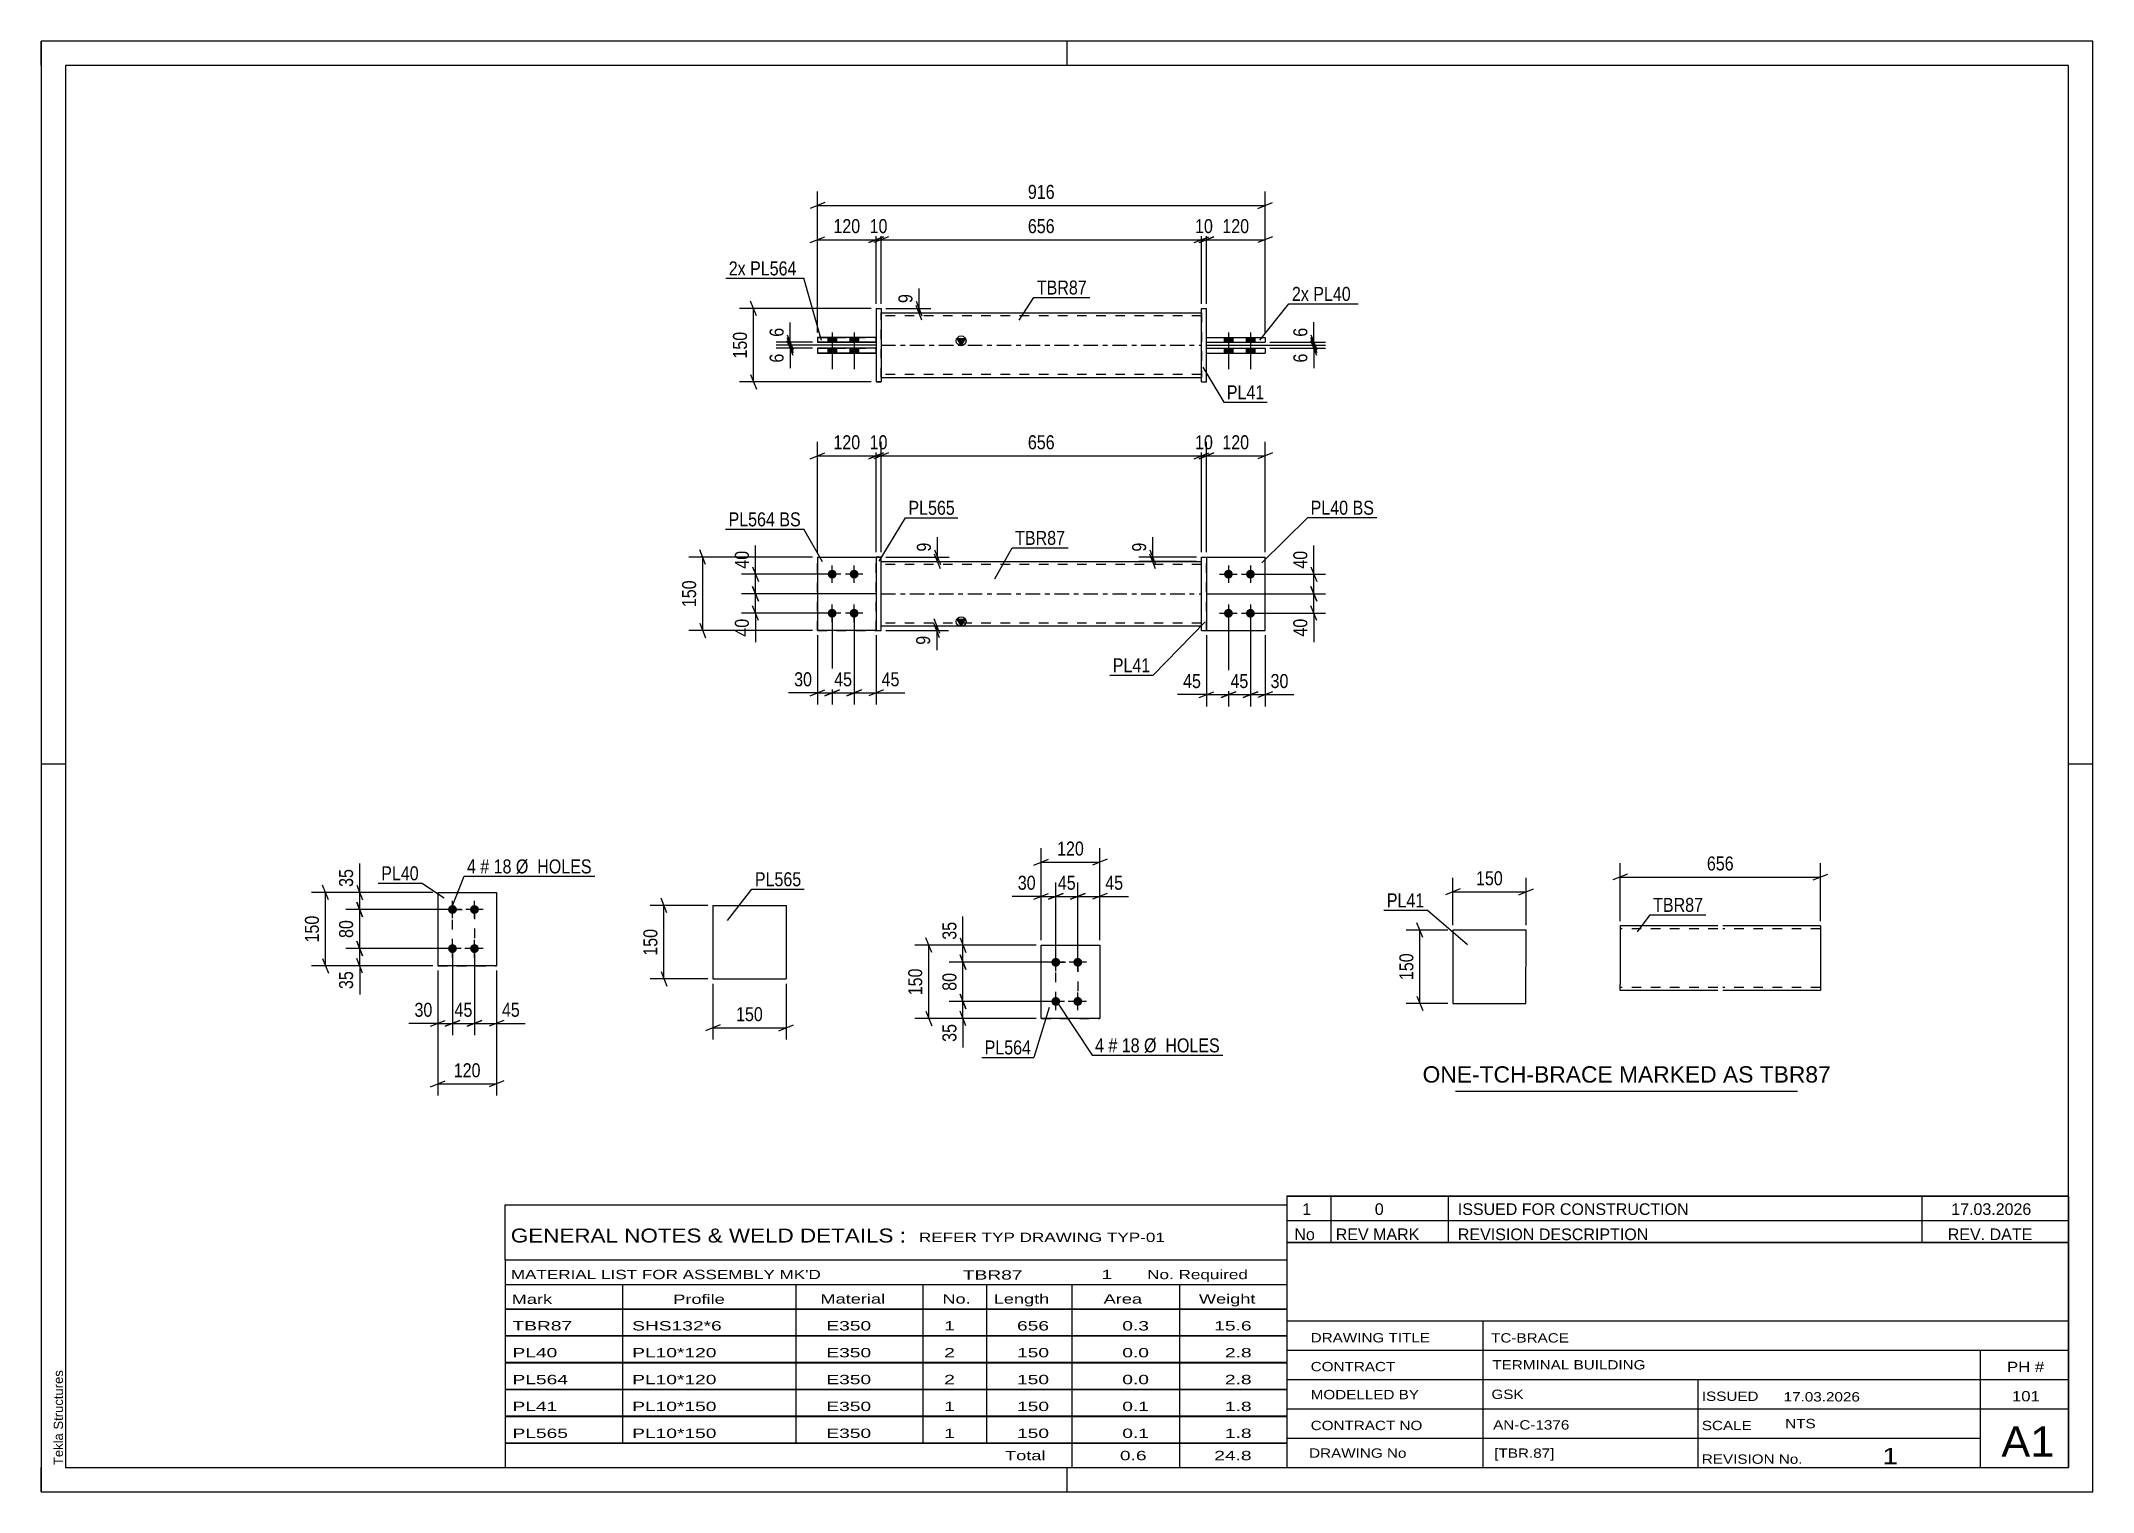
# Paper-space layout 'Layout1' of a CAD drawing. Header units: millimetres. Extents: x 0 to 420, y 0 to 297.
# The model-space entities are those that its viewports show. They can reach past a viewport. Long polylines and large blocks are cut down to what shows.
import ezdxf

# ---------------------------------------------------------------- set-up
doc = ezdxf.new("R2010")
doc.units = ezdxf.units.MM
doc.linetypes.add('DXK_LINE_DOT2', pattern=[3.9198, 1.9599, -1.9599])
doc.linetypes.add('DXK_LINE_DOT3', pattern=[5.9187, 2.979, -0.9799, 0.9799, -0.9799])
doc.layers.add('Viewport layer', color=7, linetype='Continuous', plot=False)
doc.styles.add('Arial', font='ARIAL.TTF', dxfattribs={"height": 0.2})
doc.styles.add('Arial Narrow', font='ARIALN.TTF', dxfattribs={"height": 0.2})

# ---------------------------------------------------------------- blocks, each defined once
blk = doc.blocks.new('Unknown-585639364-1126')
at = {"color": 5, "linetype": 'Continuous'}
for p, q in [((420, 297), (0, 297)), ((0, 297), (0, 0)), ((0, 292), (0, 297)), ((210, 292), (210, 297)), ((420, 0), (420, 297)), ((415, 292), (5, 292)), ((5, 292), (5, 5)), ((415, 5), (415, 292)), ((5, 149), (0, 149)), ((420, 149), (415, 149)), ((0, 0), (0, 5)), ((5, 5), (415, 5)), ((210, 0), (210, 5)), ((0, 0), (420, 0))]:
    blk.add_line(p, q, dxfattribs=at)
at = {"color": 174, "linetype": 'Continuous', "style": 'Arial'}
blk.add_text('Tekla Structures', height=1.9102, rotation=90, dxfattribs=at).set_placement((4.5, 5.5))
blk = doc.blocks.new('Part-585639364-2477 - 2471')
at = {"color": 2, "linetype": 'Continuous'}
for p, q in [((288.96, 115.02), (288.95, 100.02)), ((303.96, 115.01), (288.96, 115.02)), ((303.95, 100.01), (303.96, 115.01)), ((288.95, 100.02), (303.95, 100.01))]:
    blk.add_line(p, q, dxfattribs=at)
blk = doc.blocks.new('Part-585639364-1641 - 1614')
at = {"color": 2, "linetype": 'Continuous'}
for p, q in [((158.93, 191.37), (170.93, 191.37)), ((158.93, 191.37), (158.93, 176.37)), ((170.93, 176.37), (158.93, 176.37)), ((158.93, 176.37), (158.93, 176.37)), ((170.93, 176.37), (170.93, 176.37)), ((170.93, 176.37), (170.93, 176.37))]:
    blk.add_line(p, q, dxfattribs=at)
at = {"color": 7, "linetype": 'DXK_LINE_DOT2'}
for p, q in [((158.93, 191.37), (170.93, 191.37)), ((170.93, 191.37), (170.93, 191.37)), ((170.93, 191.37), (170.93, 176.37)), ((158.93, 176.37), (170.93, 176.37)), ((158.93, 176.37), (158.93, 176.37))]:
    blk.add_line(p, q, dxfattribs=at)
blk = doc.blocks.new('Bolt-585639364-1616 - 1614')
at = {"linetype": 'Continuous'}
for points in [[(161.93, 186.97), (161.74, 186.99), (161.56, 187.04), (161.4, 187.14), (161.26, 187.26), (161.15, 187.42), (161.07, 187.59), (161.03, 187.77), (161.03, 187.96), (161.07, 188.14), (161.15, 188.32), (161.26, 188.47), (161.4, 188.59), (161.56, 188.69), (161.74, 188.75), (161.93, 188.77), (162.12, 188.75), (162.29, 188.69), (162.46, 188.59), (162.6, 188.47), (162.71, 188.32), (162.78, 188.14), (162.82, 187.96), (162.82, 187.77), (162.78, 187.59), (162.71, 187.42), (162.6, 187.26), (162.46, 187.14), (162.29, 187.04), (162.12, 186.99)], [(166.43, 186.97), (166.24, 186.99), (166.06, 187.04), (165.9, 187.14), (165.76, 187.26), (165.65, 187.42), (165.57, 187.59), (165.53, 187.77), (165.53, 187.96), (165.57, 188.14), (165.65, 188.32), (165.76, 188.47), (165.9, 188.59), (166.06, 188.69), (166.24, 188.75), (166.43, 188.77), (166.62, 188.75), (166.79, 188.69), (166.96, 188.59), (167.1, 188.47), (167.21, 188.32), (167.28, 188.14), (167.32, 187.96), (167.32, 187.77), (167.28, 187.59), (167.21, 187.42), (167.1, 187.26), (166.96, 187.14), (166.79, 187.04), (166.62, 186.99)], [(161.93, 178.97), (161.74, 178.99), (161.56, 179.04), (161.4, 179.14), (161.26, 179.26), (161.15, 179.42), (161.07, 179.59), (161.03, 179.77), (161.03, 179.96), (161.07, 180.14), (161.15, 180.32), (161.26, 180.47), (161.4, 180.59), (161.56, 180.69), (161.74, 180.75), (161.93, 180.77), (162.12, 180.75), (162.29, 180.69), (162.46, 180.59), (162.6, 180.47), (162.71, 180.32), (162.78, 180.14), (162.82, 179.96), (162.82, 179.77), (162.78, 179.59), (162.71, 179.42), (162.6, 179.26), (162.46, 179.14), (162.29, 179.04), (162.12, 178.99)], [(166.43, 178.97), (166.24, 178.99), (166.06, 179.04), (165.9, 179.14), (165.76, 179.26), (165.65, 179.42), (165.57, 179.59), (165.53, 179.77), (165.53, 179.96), (165.57, 180.14), (165.65, 180.32), (165.76, 180.47), (165.9, 180.59), (166.06, 180.69), (166.24, 180.75), (166.43, 180.77), (166.62, 180.75), (166.79, 180.69), (166.96, 180.59), (167.1, 180.47), (167.21, 180.32), (167.28, 180.14), (167.32, 179.96), (167.32, 179.77), (167.28, 179.59), (167.21, 179.42), (167.1, 179.26), (166.96, 179.14), (166.79, 179.04), (166.62, 178.99)]]:
    blk.add_hatch(color=1, dxfattribs=at).paths.add_polyline_path(points)
at = {"color": 1, "linetype": 'Continuous'}
for p, q in [((161.93, 186.07), (161.93, 189.67)), ((166.43, 186.07), (166.43, 189.67)), ((163.73, 187.87), (160.13, 187.87)), ((168.23, 187.87), (164.63, 187.87)), ((161.93, 178.07), (161.93, 181.67)), ((166.43, 178.07), (166.43, 181.67)), ((163.73, 179.87), (160.13, 179.87)), ((168.23, 179.87), (164.63, 179.87))]:
    blk.add_line(p, q, dxfattribs=at)
blk = doc.blocks.new('Part-585639364-1671 - 1614')
at = {"color": 7, "linetype": 'DXK_LINE_DOT2'}
for p, q in [((238.54, 191.36), (250.54, 191.36)), ((238.54, 176.36), (238.54, 191.36)), ((238.54, 191.36), (250.54, 191.36)), ((250.54, 191.36), (250.54, 191.36)), ((250.54, 176.36), (250.54, 191.36)), ((238.54, 176.36), (250.54, 176.36))]:
    blk.add_line(p, q, dxfattribs=at)
at = {"color": 2, "linetype": 'Continuous'}
for p, q in [((238.54, 176.36), (238.54, 176.36)), ((238.54, 176.36), (250.54, 176.36)), ((250.54, 176.36), (250.54, 176.36))]:
    blk.add_line(p, q, dxfattribs=at)
blk = doc.blocks.new('Part-585639364-1631 - 1614')
at = {"color": 2, "linetype": 'Continuous'}
for p, q in [((171.93, 191.37), (170.93, 191.37)), ((170.93, 191.37), (170.93, 176.36)), ((171.93, 176.36), (171.93, 191.37)), ((170.93, 176.37), (171.93, 176.37)), ((170.93, 176.36), (171.93, 176.36)), ((171.93, 176.37), (171.93, 176.36))]:
    blk.add_line(p, q, dxfattribs=at)
at = {"color": 7, "linetype": 'DXK_LINE_DOT2'}
blk.add_line((170.93, 191.36), (171.93, 191.36), dxfattribs=at)
blk = doc.blocks.new('Part-585639364-1636 - 1614')
at = {"color": 7, "linetype": 'DXK_LINE_DOT2'}
for p, q in [((158.93, 191.36), (170.93, 191.36)), ((158.93, 191.36), (170.93, 191.36)), ((158.93, 176.36), (158.93, 191.36)), ((170.93, 191.36), (170.93, 191.36)), ((170.93, 176.36), (170.93, 191.36)), ((158.93, 176.36), (170.93, 176.36))]:
    blk.add_line(p, q, dxfattribs=at)
at = {"color": 2, "linetype": 'Continuous'}
for p, q in [((170.93, 176.36), (158.93, 176.36)), ((158.93, 176.36), (158.93, 176.36)), ((170.93, 176.36), (170.93, 176.36))]:
    blk.add_line(p, q, dxfattribs=at)
blk = doc.blocks.new('Part-585639364-1646 - 1614')
at = {"linetype": 'Continuous'}
blk.add_hatch(color=2, dxfattribs=at).paths.add_polyline_path([(188.33, 177.27), (187.53, 178.67), (189.13, 178.67)])
at = {"color": 2, "linetype": 'Continuous'}
for p, q in [((171.93, 190.47), (237.54, 190.47)), ((171.93, 177.27), (237.54, 177.27)), ((188.33, 177.27), (187.53, 178.67)), ((187.53, 178.67), (189.13, 178.67)), ((189.13, 178.67), (188.33, 177.27))]:
    blk.add_line(p, q, dxfattribs=at)
at = {"color": 7, "linetype": 'DXK_LINE_DOT2'}
for p, q in [((171.93, 177.27), (171.93, 190.47)), ((237.54, 189.87), (171.93, 189.87)), ((237.54, 177.27), (237.54, 190.47)), ((237.54, 177.87), (171.93, 177.87))]:
    blk.add_line(p, q, dxfattribs=at)
at = {"color": 7, "linetype": 'DXK_LINE_DOT3'}
blk.add_line((171.93, 183.87), (237.54, 183.87), dxfattribs=at)
at = {"color": 2, "linetype": 'Continuous'}
blk.add_circle((188.33, 178.17), 1, dxfattribs=at)
blk = doc.blocks.new('Part-585639364-1676 - 1614')
at = {"color": 2, "linetype": 'Continuous'}
for p, q in [((238.54, 191.37), (250.54, 191.37)), ((250.54, 191.37), (250.54, 191.37)), ((250.54, 176.37), (250.54, 191.37)), ((238.54, 176.37), (238.54, 176.37)), ((238.54, 176.37), (238.54, 176.37)), ((238.54, 176.37), (250.54, 176.37))]:
    blk.add_line(p, q, dxfattribs=at)
at = {"color": 7, "linetype": 'DXK_LINE_DOT2'}
for p, q in [((238.54, 191.37), (250.54, 191.37)), ((238.54, 191.37), (238.54, 176.37)), ((238.54, 176.37), (250.54, 176.37))]:
    blk.add_line(p, q, dxfattribs=at)
blk = doc.blocks.new('Part-585639364-1681 - 1614')
at = {"color": 2, "linetype": 'Continuous'}
for p, q in [((237.54, 191.37), (238.54, 191.37)), ((237.54, 176.37), (237.54, 191.37)), ((238.54, 191.37), (238.54, 176.36)), ((237.54, 176.37), (237.54, 176.36)), ((237.54, 176.36), (237.54, 176.37)), ((237.54, 176.37), (238.54, 176.37)), ((237.54, 176.36), (238.54, 176.36))]:
    blk.add_line(p, q, dxfattribs=at)
at = {"color": 7, "linetype": 'DXK_LINE_DOT2'}
blk.add_line((237.54, 191.36), (238.54, 191.36), dxfattribs=at)
blk = doc.blocks.new('Bolt-585639364-1682 - 1614')
at = {"linetype": 'Continuous'}
for points in [[(243.04, 188.77), (243.23, 188.75), (243.41, 188.69), (243.57, 188.59), (243.71, 188.47), (243.82, 188.32), (243.9, 188.14), (243.94, 187.96), (243.94, 187.77), (243.9, 187.59), (243.82, 187.42), (243.71, 187.26), (243.57, 187.14), (243.41, 187.04), (243.23, 186.99), (243.04, 186.97), (242.85, 186.99), (242.68, 187.04), (242.51, 187.14), (242.37, 187.26), (242.26, 187.42), (242.19, 187.59), (242.15, 187.77), (242.15, 187.96), (242.19, 188.14), (242.26, 188.32), (242.37, 188.47), (242.51, 188.59), (242.68, 188.69), (242.85, 188.75)], [(247.54, 188.77), (247.73, 188.75), (247.91, 188.69), (248.07, 188.59), (248.21, 188.47), (248.32, 188.32), (248.4, 188.14), (248.44, 187.96), (248.44, 187.77), (248.4, 187.59), (248.32, 187.42), (248.21, 187.26), (248.07, 187.14), (247.91, 187.04), (247.73, 186.99), (247.54, 186.97), (247.35, 186.99), (247.18, 187.04), (247.01, 187.14), (246.87, 187.26), (246.76, 187.42), (246.69, 187.59), (246.65, 187.77), (246.65, 187.96), (246.69, 188.14), (246.76, 188.32), (246.87, 188.47), (247.01, 188.59), (247.18, 188.69), (247.35, 188.75)], [(243.04, 180.77), (243.23, 180.75), (243.41, 180.69), (243.57, 180.59), (243.71, 180.47), (243.82, 180.32), (243.9, 180.14), (243.94, 179.96), (243.94, 179.77), (243.9, 179.59), (243.82, 179.42), (243.71, 179.26), (243.57, 179.14), (243.41, 179.04), (243.23, 178.99), (243.04, 178.97), (242.85, 178.99), (242.68, 179.04), (242.51, 179.14), (242.37, 179.26), (242.26, 179.42), (242.19, 179.59), (242.15, 179.77), (242.15, 179.96), (242.19, 180.14), (242.26, 180.32), (242.37, 180.47), (242.51, 180.59), (242.68, 180.69), (242.85, 180.75)], [(247.54, 180.77), (247.73, 180.75), (247.91, 180.69), (248.07, 180.59), (248.21, 180.47), (248.32, 180.32), (248.4, 180.14), (248.44, 179.96), (248.44, 179.77), (248.4, 179.59), (248.32, 179.42), (248.21, 179.26), (248.07, 179.14), (247.91, 179.04), (247.73, 178.99), (247.54, 178.97), (247.35, 178.99), (247.18, 179.04), (247.01, 179.14), (246.87, 179.26), (246.76, 179.42), (246.69, 179.59), (246.65, 179.77), (246.65, 179.96), (246.69, 180.14), (246.76, 180.32), (246.87, 180.47), (247.01, 180.59), (247.18, 180.69), (247.35, 180.75)]]:
    blk.add_hatch(color=1, dxfattribs=at).paths.add_polyline_path(points)
at = {"color": 1, "linetype": 'Continuous'}
for p, q in [((243.04, 189.67), (243.04, 186.07)), ((247.54, 189.67), (247.54, 186.07)), ((241.24, 187.87), (244.84, 187.87)), ((245.74, 187.87), (249.34, 187.87)), ((243.04, 181.67), (243.04, 178.07)), ((247.54, 181.67), (247.54, 178.07)), ((241.24, 179.87), (244.84, 179.87)), ((245.74, 179.87), (249.34, 179.87))]:
    blk.add_line(p, q, dxfattribs=at)
blk = doc.blocks.new('Part-585639364-1415 - 1363')
at = {"color": 2, "linetype": 'Continuous'}
for p, q in [((170.93, 242.24), (171.93, 242.24)), ((170.93, 242.24), (170.93, 227.24)), ((171.93, 242.24), (171.93, 227.23)), ((171.93, 227.24), (170.93, 227.24)), ((170.93, 227.24), (170.93, 227.23)), ((170.93, 227.24), (170.93, 227.23)), ((170.93, 227.23), (171.93, 227.23))]:
    blk.add_line(p, q, dxfattribs=at)
at = {"color": 7, "linetype": 'DXK_LINE_DOT2'}
for p, q in [((170.93, 242.23), (171.93, 242.23)), ((171.93, 242.23), (171.93, 242.24))]:
    blk.add_line(p, q, dxfattribs=at)
blk = doc.blocks.new('Bolt-585639364-1367 - 1363')
at = {"linetype": 'Continuous'}
for points in [[(243.94, 236.34), (242.14, 236.34), (242.14, 235.34), (243.94, 235.34)], [(243.94, 236.34), (242.14, 236.34), (242.14, 235.34), (243.94, 235.34)], [(248.44, 236.34), (246.64, 236.34), (246.64, 235.34), (248.44, 235.34)], [(248.44, 236.34), (246.64, 236.34), (246.64, 235.34), (248.44, 235.34)], [(243.94, 234.14), (242.14, 234.14), (242.14, 233.14), (243.94, 233.14)], [(243.94, 234.14), (242.14, 234.14), (242.14, 233.14), (243.94, 233.14)], [(248.44, 234.14), (246.64, 234.14), (246.64, 233.14), (248.44, 233.14)], [(248.44, 234.14), (246.64, 234.14), (246.64, 233.14), (248.44, 233.14)]]:
    blk.add_hatch(color=1, dxfattribs=at).paths.add_polyline_path(points)
at = {"color": 1, "linetype": 'Continuous'}
for p, q in [((242.14, 236.34), (242.14, 235.34)), ((242.14, 236.34), (242.14, 235.34)), ((243.04, 237.34), (243.04, 229.84)), ((243.04, 237.34), (243.04, 229.84)), ((243.94, 236.34), (243.94, 235.34)), ((243.94, 236.34), (243.94, 235.34)), ((246.64, 236.34), (246.64, 235.34)), ((246.64, 236.34), (246.64, 235.34)), ((247.54, 237.34), (247.54, 229.84)), ((247.54, 237.34), (247.54, 229.84)), ((248.44, 236.34), (248.44, 235.34)), ((248.44, 236.34), (248.44, 235.34)), ((242.14, 234.14), (242.14, 233.14)), ((242.14, 234.14), (242.14, 233.14)), ((243.94, 234.14), (243.94, 233.14)), ((243.94, 234.14), (243.94, 233.14)), ((246.64, 234.14), (246.64, 233.14)), ((246.64, 234.14), (246.64, 233.14)), ((248.44, 234.14), (248.44, 233.14)), ((248.44, 234.14), (248.44, 233.14))]:
    blk.add_line(p, q, dxfattribs=at)
blk = doc.blocks.new('Bolt-585639364-1414 - 1363')
at = {"linetype": 'Continuous'}
for points in [[(161.03, 235.34), (162.83, 235.34), (162.83, 236.34), (161.03, 236.34)], [(161.03, 235.34), (162.83, 235.34), (162.83, 236.34), (161.03, 236.34)], [(165.53, 235.34), (167.33, 235.34), (167.33, 236.34), (165.53, 236.34)], [(165.53, 235.34), (167.33, 235.34), (167.33, 236.34), (165.53, 236.34)], [(161.03, 233.14), (162.83, 233.14), (162.83, 234.14), (161.03, 234.14)], [(161.03, 233.14), (162.83, 233.14), (162.83, 234.14), (161.03, 234.14)], [(165.53, 233.14), (167.33, 233.14), (167.33, 234.14), (165.53, 234.14)], [(165.53, 233.14), (167.33, 233.14), (167.33, 234.14), (165.53, 234.14)]]:
    blk.add_hatch(color=1, dxfattribs=at).paths.add_polyline_path(points)
at = {"color": 1, "linetype": 'Continuous'}
for p, q in [((161.03, 236.34), (161.03, 235.34)), ((161.03, 236.34), (161.03, 235.34)), ((161.93, 237.34), (161.93, 229.84)), ((161.93, 237.34), (161.93, 229.84)), ((162.83, 236.34), (162.83, 235.34)), ((162.83, 236.34), (162.83, 235.34)), ((165.53, 236.34), (165.53, 235.34)), ((165.53, 236.34), (165.53, 235.34)), ((166.43, 237.34), (166.43, 229.84)), ((166.43, 237.34), (166.43, 229.84)), ((167.33, 236.34), (167.33, 235.34)), ((167.33, 236.34), (167.33, 235.34)), ((161.03, 234.14), (161.03, 233.14)), ((161.03, 234.14), (161.03, 233.14)), ((162.83, 234.14), (162.83, 233.14)), ((162.83, 234.14), (162.83, 233.14)), ((165.53, 234.14), (165.53, 233.14)), ((165.53, 234.14), (165.53, 233.14)), ((167.33, 234.14), (167.33, 233.14)), ((167.33, 234.14), (167.33, 233.14))]:
    blk.add_line(p, q, dxfattribs=at)
blk = doc.blocks.new('Part-585639364-1430 - 1363')
at = {"color": 2, "linetype": 'Continuous'}
for p, q in [((170.93, 236.34), (158.93, 236.34)), ((158.93, 236.34), (158.93, 235.34)), ((158.93, 235.34), (170.93, 235.34)), ((158.93, 235.33), (158.93, 235.34)), ((158.93, 235.34), (158.93, 235.33)), ((170.93, 235.33), (158.93, 235.33)), ((170.93, 235.34), (170.93, 236.34))]:
    blk.add_line(p, q, dxfattribs=at)
at = {"color": 7, "linetype": 'DXK_LINE_DOT2'}
for p, q in [((158.93, 236.33), (170.93, 236.33)), ((170.93, 235.33), (170.93, 235.34)), ((170.93, 235.34), (170.93, 235.33))]:
    blk.add_line(p, q, dxfattribs=at)
blk = doc.blocks.new('Part-585639364-1393 - 1363')
at = {"color": 2, "linetype": 'Continuous'}
for p, q in [((237.54, 227.24), (237.54, 242.24)), ((237.54, 242.24), (238.54, 242.24)), ((238.54, 227.24), (238.54, 242.24)), ((237.54, 227.24), (238.54, 227.24)), ((237.54, 227.24), (237.54, 227.23)), ((237.54, 227.23), (237.54, 227.24)), ((237.54, 227.23), (238.54, 227.23)), ((238.54, 227.23), (238.54, 227.24)), ((238.54, 227.24), (238.54, 227.23))]:
    blk.add_line(p, q, dxfattribs=at)
at = {"color": 7, "linetype": 'DXK_LINE_DOT2'}
for q in [(237.54, 242.24), (238.54, 242.23)]:
    blk.add_line((237.54, 242.23), q, dxfattribs=at)
blk = doc.blocks.new('Part-585639364-1408 - 1363')
at = {"color": 2, "linetype": 'Continuous'}
for p, q in [((238.54, 234.14), (250.54, 234.14)), ((238.54, 233.14), (238.54, 234.14)), ((238.54, 233.14), (250.54, 233.14)), ((238.54, 233.13), (250.54, 233.13)), ((250.54, 234.14), (250.54, 233.13))]:
    blk.add_line(p, q, dxfattribs=at)
at = {"color": 7, "linetype": 'DXK_LINE_DOT2'}
for p, q in [((238.54, 234.13), (250.54, 234.13)), ((238.54, 233.13), (238.54, 233.14))]:
    blk.add_line(p, q, dxfattribs=at)
blk = doc.blocks.new('Part-585639364-1413 - 1363')
at = {"color": 2, "linetype": 'Continuous'}
for p, q in [((238.54, 236.34), (250.54, 236.34)), ((238.54, 235.34), (238.54, 236.34)), ((238.54, 235.34), (250.54, 235.34)), ((238.54, 235.33), (250.54, 235.33)), ((250.54, 236.34), (250.54, 235.33))]:
    blk.add_line(p, q, dxfattribs=at)
at = {"color": 7, "linetype": 'DXK_LINE_DOT2'}
for p, q in [((238.54, 236.33), (250.54, 236.33)), ((238.54, 235.33), (238.54, 235.34))]:
    blk.add_line(p, q, dxfattribs=at)
blk = doc.blocks.new('Part-585639364-1435 - 1363')
at = {"color": 2, "linetype": 'Continuous'}
for p, q in [((170.93, 234.14), (158.93, 234.14)), ((158.93, 234.14), (158.93, 233.14)), ((158.93, 233.14), (170.93, 233.14)), ((158.93, 233.13), (158.93, 233.14)), ((158.93, 233.14), (158.93, 233.13)), ((170.93, 233.13), (158.93, 233.13)), ((170.93, 233.14), (170.93, 234.14))]:
    blk.add_line(p, q, dxfattribs=at)
at = {"color": 7, "linetype": 'DXK_LINE_DOT2'}
for p, q in [((158.93, 234.13), (170.93, 234.13)), ((170.93, 233.14), (170.93, 233.13)), ((170.93, 233.13), (170.93, 233.14))]:
    blk.add_line(p, q, dxfattribs=at)
blk = doc.blocks.new('Part-585639364-1450 - 1363')
at = {"linetype": 'Continuous'}
blk.add_hatch(color=2, dxfattribs=at).paths.add_polyline_path([(188.33, 234.74), (187.53, 236.14), (189.13, 236.14)])
at = {"color": 2, "linetype": 'Continuous'}
for p, q in [((171.93, 241.34), (237.54, 241.34)), ((188.33, 234.74), (187.53, 236.14)), ((187.53, 236.14), (189.13, 236.14)), ((189.13, 236.14), (188.33, 234.74)), ((171.93, 228.14), (237.54, 228.14))]:
    blk.add_line(p, q, dxfattribs=at)
at = {"color": 7, "linetype": 'DXK_LINE_DOT2'}
for p, q in [((171.93, 228.14), (171.93, 241.34)), ((237.54, 240.74), (171.93, 240.74)), ((237.54, 241.34), (237.54, 228.14)), ((237.54, 228.74), (171.93, 228.74))]:
    blk.add_line(p, q, dxfattribs=at)
at = {"color": 7, "linetype": 'DXK_LINE_DOT3'}
blk.add_line((171.93, 234.74), (237.54, 234.74), dxfattribs=at)
at = {"color": 2, "linetype": 'Continuous'}
blk.add_circle((188.33, 235.64), 1, dxfattribs=at)
blk = doc.blocks.new('Part-585639364-2507 - 2500')
at = {"color": 2, "linetype": 'Continuous'}
for p, q in [((343.22, 115.87), (323.22, 115.87)), ((323.22, 115.87), (323.22, 103.87)), ((364.22, 115.87), (344.22, 115.87)), ((364.22, 115.87), (364.22, 102.67)), ((323.22, 103.03), (323.22, 103.87)), ((323.22, 102.77), (323.22, 103.03)), ((323.22, 102.67), (323.22, 102.77)), ((343.22, 102.67), (323.22, 102.67)), ((364.22, 102.67), (344.22, 102.67))]:
    blk.add_line(p, q, dxfattribs=at)
at = {"color": 7, "linetype": 'DXK_LINE_DOT2'}
for p, q in [((343.22, 115.27), (323.22, 115.27)), ((364.22, 115.27), (344.22, 115.27)), ((323.22, 103.41), (323.22, 103.87)), ((323.22, 103.03), (323.22, 103.64)), ((323.22, 103.27), (323.22, 103.32)), ((323.22, 103.27), (323.22, 103.32)), ((343.22, 103.27), (323.22, 103.27)), ((323.22, 102.67), (323.22, 102.67)), ((364.22, 103.27), (344.22, 103.27)), ((364.22, 103.27), (364.22, 103.32))]:
    blk.add_line(p, q, dxfattribs=at)
blk = doc.blocks.new('Bolt-585639364-2172 - 2138')
at = {"linetype": 'Continuous'}
for points in [[(207.71, 107.52), (207.52, 107.54), (207.34, 107.59), (207.18, 107.69), (207.04, 107.81), (206.93, 107.97), (206.85, 108.14), (206.81, 108.32), (206.81, 108.51), (206.85, 108.69), (206.93, 108.87), (207.04, 109.02), (207.18, 109.14), (207.34, 109.24), (207.52, 109.3), (207.71, 109.32), (207.9, 109.3), (208.07, 109.24), (208.24, 109.14), (208.38, 109.02), (208.49, 108.87), (208.56, 108.69), (208.6, 108.51), (208.6, 108.32), (208.56, 108.14), (208.49, 107.97), (208.38, 107.81), (208.24, 107.69), (208.07, 107.59), (207.9, 107.54)], [(212.21, 107.52), (212.02, 107.54), (211.84, 107.59), (211.68, 107.69), (211.54, 107.81), (211.43, 107.97), (211.35, 108.14), (211.31, 108.32), (211.31, 108.51), (211.35, 108.69), (211.43, 108.87), (211.54, 109.02), (211.68, 109.14), (211.84, 109.24), (212.02, 109.3), (212.21, 109.32), (212.4, 109.3), (212.57, 109.24), (212.74, 109.14), (212.88, 109.02), (212.99, 108.87), (213.06, 108.69), (213.1, 108.51), (213.1, 108.32), (213.06, 108.14), (212.99, 107.97), (212.88, 107.81), (212.74, 107.69), (212.57, 107.59), (212.4, 107.54)], [(207.71, 99.52), (207.52, 99.54), (207.34, 99.59), (207.18, 99.69), (207.04, 99.81), (206.93, 99.97), (206.85, 100.14), (206.81, 100.32), (206.81, 100.51), (206.85, 100.69), (206.93, 100.87), (207.04, 101.02), (207.18, 101.14), (207.34, 101.24), (207.52, 101.3), (207.71, 101.32), (207.9, 101.3), (208.07, 101.24), (208.24, 101.14), (208.38, 101.02), (208.49, 100.87), (208.56, 100.69), (208.6, 100.51), (208.6, 100.32), (208.56, 100.14), (208.49, 99.97), (208.38, 99.81), (208.24, 99.69), (208.07, 99.59), (207.9, 99.54)], [(212.21, 99.52), (212.02, 99.54), (211.84, 99.59), (211.68, 99.69), (211.54, 99.81), (211.43, 99.97), (211.35, 100.14), (211.31, 100.32), (211.31, 100.51), (211.35, 100.69), (211.43, 100.87), (211.54, 101.02), (211.68, 101.14), (211.84, 101.24), (212.02, 101.3), (212.21, 101.32), (212.4, 101.3), (212.57, 101.24), (212.74, 101.14), (212.88, 101.02), (212.99, 100.87), (213.06, 100.69), (213.1, 100.51), (213.1, 100.32), (213.06, 100.14), (212.99, 99.97), (212.88, 99.81), (212.74, 99.69), (212.57, 99.59), (212.4, 99.54)]]:
    blk.add_hatch(color=1, dxfattribs=at).paths.add_polyline_path(points)
at = {"color": 1, "linetype": 'Continuous'}
for p, q in [((207.71, 106.62), (207.71, 110.22)), ((212.21, 106.62), (212.21, 110.22)), ((209.51, 108.42), (205.91, 108.42)), ((214.01, 108.42), (210.41, 108.42)), ((207.71, 98.62), (207.71, 102.22)), ((212.21, 98.62), (212.21, 102.22)), ((209.51, 100.42), (205.91, 100.42)), ((214.01, 100.42), (210.41, 100.42))]:
    blk.add_line(p, q, dxfattribs=at)
blk = doc.blocks.new('Part-585639364-2177 - 2138')
at = {"color": 2, "linetype": 'Continuous'}
for p, q in [((204.71, 111.92), (216.71, 111.92)), ((204.71, 96.92), (204.71, 111.92)), ((216.71, 111.92), (216.71, 111.92)), ((216.71, 111.92), (216.71, 96.92)), ((216.71, 96.92), (204.71, 96.92)), ((204.71, 96.92), (204.71, 96.92))]:
    blk.add_line(p, q, dxfattribs=at)
at = {"color": 7, "linetype": 'DXK_LINE_DOT2'}
for p, q in [((204.71, 111.92), (216.71, 111.92)), ((204.71, 96.92), (216.71, 96.92)), ((204.71, 96.92), (204.71, 96.92))]:
    blk.add_line(p, q, dxfattribs=at)
blk = doc.blocks.new('Part-585639364-2314 - 2308')
at = {"color": 2, "linetype": 'Continuous'}
for p, q in [((137.49, 120.02), (137.5, 105.02)), ((137.49, 120.02), (152.49, 120.02)), ((152.49, 120.02), (152.5, 105.02)), ((137.5, 105.02), (152.5, 105.02))]:
    blk.add_line(p, q, dxfattribs=at)
blk = doc.blocks.new('Bolt-585639364-2337 - 2331')
at = {"linetype": 'Continuous'}
for points in [[(84.22, 120.13), (84.4, 120.11), (84.58, 120.05), (84.75, 119.95), (84.89, 119.83), (85, 119.68), (85.07, 119.5), (85.11, 119.32), (85.11, 119.13), (85.07, 118.95), (85, 118.78), (84.89, 118.62), (84.75, 118.5), (84.58, 118.4), (84.4, 118.35), (84.22, 118.33), (84.03, 118.35), (83.85, 118.4), (83.69, 118.5), (83.55, 118.62), (83.44, 118.78), (83.36, 118.95), (83.32, 119.13), (83.32, 119.32), (83.36, 119.5), (83.44, 119.68), (83.55, 119.83), (83.69, 119.95), (83.85, 120.05), (84.03, 120.11)], [(88.72, 120.13), (88.9, 120.11), (89.08, 120.05), (89.25, 119.95), (89.39, 119.83), (89.5, 119.68), (89.57, 119.5), (89.61, 119.32), (89.61, 119.13), (89.57, 118.95), (89.5, 118.78), (89.39, 118.62), (89.25, 118.5), (89.08, 118.4), (88.9, 118.35), (88.72, 118.33), (88.53, 118.35), (88.35, 118.4), (88.19, 118.5), (88.05, 118.62), (87.94, 118.78), (87.86, 118.95), (87.82, 119.13), (87.82, 119.32), (87.86, 119.5), (87.94, 119.68), (88.05, 119.83), (88.19, 119.95), (88.35, 120.05), (88.53, 120.11)], [(84.22, 112.13), (84.4, 112.11), (84.58, 112.05), (84.75, 111.95), (84.89, 111.83), (85, 111.68), (85.07, 111.5), (85.11, 111.32), (85.11, 111.13), (85.07, 110.95), (85, 110.78), (84.89, 110.62), (84.75, 110.5), (84.58, 110.4), (84.4, 110.35), (84.22, 110.33), (84.03, 110.35), (83.85, 110.4), (83.69, 110.5), (83.55, 110.62), (83.44, 110.78), (83.36, 110.95), (83.32, 111.13), (83.32, 111.32), (83.36, 111.5), (83.44, 111.68), (83.55, 111.83), (83.69, 111.95), (83.85, 112.05), (84.03, 112.11)], [(88.72, 112.13), (88.9, 112.11), (89.08, 112.05), (89.25, 111.95), (89.39, 111.83), (89.5, 111.68), (89.57, 111.5), (89.61, 111.32), (89.61, 111.13), (89.57, 110.95), (89.5, 110.78), (89.39, 110.62), (89.25, 110.5), (89.08, 110.4), (88.9, 110.35), (88.72, 110.33), (88.53, 110.35), (88.35, 110.4), (88.19, 110.5), (88.05, 110.62), (87.94, 110.78), (87.86, 110.95), (87.82, 111.13), (87.82, 111.32), (87.86, 111.5), (87.94, 111.68), (88.05, 111.83), (88.19, 111.95), (88.35, 112.05), (88.53, 112.11)]]:
    blk.add_hatch(color=1, dxfattribs=at).paths.add_polyline_path(points)
at = {"color": 1, "linetype": 'Continuous'}
for p, q in [((86.02, 119.23), (82.42, 119.23)), ((84.22, 117.43), (84.22, 121.03)), ((90.52, 119.23), (86.92, 119.23)), ((88.72, 117.43), (88.72, 121.03)), ((86.02, 111.23), (82.42, 111.23)), ((84.22, 109.43), (84.22, 113.03)), ((90.52, 111.23), (86.92, 111.23)), ((88.72, 109.43), (88.72, 113.03))]:
    blk.add_line(p, q, dxfattribs=at)
blk = doc.blocks.new('Part-585639364-2342 - 2331')
at = {"color": 2, "linetype": 'Continuous'}
for p, q in [((81.22, 122.73), (93.22, 122.73)), ((81.22, 122.73), (81.22, 107.73)), ((93.22, 122.73), (93.22, 122.73)), ((93.22, 122.73), (93.22, 107.73)), ((93.22, 107.73), (81.22, 107.73)), ((81.22, 107.73), (81.22, 107.73))]:
    blk.add_line(p, q, dxfattribs=at)
at = {"color": 7, "linetype": 'DXK_LINE_DOT2'}
for p, q in [((81.22, 122.73), (93.22, 122.73)), ((93.22, 122.73), (93.22, 122.73)), ((81.22, 107.73), (93.22, 107.73))]:
    blk.add_line(p, q, dxfattribs=at)
blk = doc.blocks.new('Rectangle-585639364-2293 - 2138')
at = {"color": 1, "linetype": 'DXK_LINE_DOT2'}
blk.add_lwpolyline([(207.71, 108.42), (212.21, 108.42), (212.21, 100.42), (207.71, 100.42), (207.71, 108.42)], close=True, dxfattribs=at)
blk = doc.blocks.new('Rectangle-585639364-2457 - 2331')
at = {"color": 1, "linetype": 'DXK_LINE_DOT2'}
blk.add_lwpolyline([(84.22, 119.23), (88.72, 119.23), (88.72, 111.23), (84.22, 111.23), (84.22, 119.23)], close=True, dxfattribs=at)
blk = doc.blocks.new('StraightDimension-585639364-2479 - 2471')
at = {"color": 7, "linetype": 'Continuous'}
for p, q in [((287.96, 115.02), (279.39, 115.02)), ((282.84, 113.52), (281.64, 116.52)), ((282.24, 100.02), (282.24, 115.02)), ((281.64, 101.52), (282.84, 98.52)), ((287.95, 100.02), (279.39, 100.02))]:
    blk.add_line(p, q, dxfattribs=at)
at = {"color": 0}
blk.add_wipeout([(281.49, 110.86), (277.29, 110.86), (277.29, 104.18), (281.49, 104.18)], dxfattribs=at)
at = {"color": 3, "style": 'Arial Narrow'}
blk.add_text('150', height=2.863, rotation=90.0002, dxfattribs=at).set_placement((280.89, 104.78))
blk = doc.blocks.new('StraightDimension-585639364-2486 - 2471')
at = {"color": 7, "linetype": 'Continuous'}
for p, q in [((290.46, 123.45), (287.46, 122.25)), ((288.96, 116.02), (288.96, 125.7)), ((288.96, 122.85), (303.96, 122.85)), ((302.46, 122.25), (305.46, 123.45)), ((303.96, 116.01), (303.96, 125.7))]:
    blk.add_line(p, q, dxfattribs=at)
at = {"color": 0}
blk.add_wipeout([(299.8, 123.6), (299.8, 127.8), (293.12, 127.8), (293.12, 123.6)], dxfattribs=at)
at = {"color": 3, "style": 'Arial Narrow'}
blk.add_text('150', height=2.863, dxfattribs=at).set_placement((293.72, 124.2))
blk = doc.blocks.new('StraightDimension-585639364-4703 - 1614')
at = {"color": 7, "linetype": 'Continuous'}
for p, q in [((236.54, 191.37), (224.69, 191.37)), ((236.54, 190.47), (224.69, 190.47)), ((226.94, 192.87), (228.14, 189.87)), ((228.14, 188.97), (226.94, 191.97)), ((227.54, 190.47), (227.54, 191.37))]:
    blk.add_line(p, q, dxfattribs=at)
at = {"color": 0}
blk.add_wipeout([(226.79, 194.92), (222.59, 194.92), (222.59, 191.89), (226.79, 191.89)], dxfattribs=at)
at = {"color": 7, "linetype": 'Continuous'}
blk.add_line((227.54, 191.37), (227.54, 195.45), dxfattribs=at)
blk.add_line((227.54, 191.37), (227.54, 195.45), dxfattribs=at)
at = {"color": 3, "style": 'Arial Narrow'}
blk.add_text('9', height=2.86, rotation=90.0002, dxfattribs=at).set_placement((226.19, 192.49))
blk = doc.blocks.new('StraightDimension-585639364-1948 - 1614')
at = {"color": 7, "linetype": 'Continuous'}
for p, q in [((172.93, 177.27), (185.73, 177.27)), ((182.73, 178.77), (183.93, 175.77)), ((183.93, 174.87), (182.73, 177.87)), ((183.33, 176.37), (183.33, 177.27)), ((172.93, 176.37), (185.73, 176.37))]:
    blk.add_line(p, q, dxfattribs=at)
at = {"color": 0}
blk.add_wipeout([(182.58, 175.84), (178.38, 175.84), (178.38, 172.82), (182.58, 172.82)], dxfattribs=at)
at = {"color": 7, "linetype": 'Continuous'}
blk.add_line((183.33, 176.37), (183.33, 172.29), dxfattribs=at)
blk.add_line((183.33, 176.37), (183.33, 172.29), dxfattribs=at)
at = {"color": 3, "style": 'Arial Narrow'}
blk.add_text('9', height=2.86, rotation=90.0002, dxfattribs=at).set_placement((181.98, 173.42))
blk = doc.blocks.new('StraightDimension-585639364-4675 - 1614')
at = {"color": 7, "linetype": 'Continuous'}
for p, q in [((259.93, 189.37), (261.13, 186.37)), ((248.54, 187.87), (262.93, 187.87)), ((261.13, 182.37), (259.93, 185.37)), ((260.53, 183.87), (260.53, 187.87)), ((238.54, 183.87), (262.93, 183.87))]:
    blk.add_line(p, q, dxfattribs=at)
at = {"color": 0}
blk.add_wipeout([(259.78, 193.25), (255.58, 193.25), (255.58, 188.39), (259.78, 188.39)], dxfattribs=at)
at = {"color": 7, "linetype": 'Continuous'}
blk.add_line((260.53, 187.87), (260.53, 193.77), dxfattribs=at)
blk.add_line((260.53, 187.87), (260.53, 193.77), dxfattribs=at)
at = {"color": 3, "style": 'Arial Narrow'}
blk.add_text('40', height=2.863, rotation=90.0002, dxfattribs=at).set_placement((259.18, 188.99))
blk = doc.blocks.new('StraightDimension-585639364-1979 - 1614')
at = {"color": 7, "linetype": 'Continuous'}
for p, q in [((145.63, 189.37), (146.83, 186.37)), ((160.93, 187.87), (143.38, 187.87)), ((146.83, 182.37), (145.63, 185.37)), ((146.23, 183.87), (146.23, 187.87)), ((170.93, 183.87), (143.38, 183.87))]:
    blk.add_line(p, q, dxfattribs=at)
at = {"color": 0}
blk.add_wipeout([(145.48, 193.25), (141.28, 193.25), (141.28, 188.39), (145.48, 188.39)], dxfattribs=at)
at = {"color": 7, "linetype": 'Continuous'}
blk.add_line((146.23, 187.87), (146.23, 193.77), dxfattribs=at)
blk.add_line((146.23, 187.87), (146.23, 193.77), dxfattribs=at)
at = {"color": 3, "style": 'Arial Narrow'}
blk.add_text('40', height=2.863, rotation=90.0002, dxfattribs=at).set_placement((144.88, 188.99))
blk = doc.blocks.new('StraightDimension-585639364-1821 - 1614')
at = {"color": 7, "linetype": 'Continuous'}
for p, q in [((158.93, 192.37), (158.93, 214.94)), ((170.93, 192.37), (170.93, 214.94)), ((157.43, 211.49), (160.43, 212.69)), ((158.93, 212.09), (170.93, 212.09)), ((172.43, 212.69), (169.43, 211.49))]:
    blk.add_line(p, q, dxfattribs=at)
at = {"color": 0}
blk.add_wipeout([(168.27, 212.84), (168.27, 217.04), (161.59, 217.04), (161.59, 212.84)], dxfattribs=at)
at = {"color": 3, "style": 'Arial Narrow'}
blk.add_text('120', height=2.863, dxfattribs=at).set_placement((162.19, 213.44))
blk = doc.blocks.new('StraightDimension-585639364-1763 - 1614')
at = {"color": 7, "linetype": 'Continuous'}
for p, q in [((243.04, 178.87), (243.04, 160.81)), ((238.54, 175.37), (238.54, 160.81)), ((237.04, 162.61), (240.04, 163.81)), ((244.54, 163.81), (241.54, 162.61)), ((238.54, 163.21), (243.04, 163.21))]:
    blk.add_line(p, q, dxfattribs=at)
at = {"color": 0}
blk.add_wipeout([(238.02, 163.96), (238.02, 168.16), (233.16, 168.16), (233.16, 163.96)], dxfattribs=at)
at = {"color": 7, "linetype": 'Continuous'}
blk.add_line((238.54, 163.21), (232.64, 163.21), dxfattribs=at)
blk.add_line((238.54, 163.21), (232.64, 163.21), dxfattribs=at)
at = {"color": 3, "style": 'Arial Narrow'}
blk.add_text('45', height=2.863, dxfattribs=at).set_placement((233.76, 164.56))
blk = doc.blocks.new('StraightDimension-585639364-1785 - 1614')
at = {"color": 7, "linetype": 'Continuous'}
for p, q in [((243.04, 178.87), (243.04, 160.81)), ((247.54, 178.87), (247.54, 160.81)), ((241.54, 162.61), (244.54, 163.81)), ((249.04, 163.81), (246.04, 162.61)), ((243.04, 163.21), (247.54, 163.21))]:
    blk.add_line(p, q, dxfattribs=at)
at = {"color": 0}
blk.add_wipeout([(247.72, 163.96), (247.72, 168.16), (242.86, 168.16), (242.86, 163.96)], dxfattribs=at)
at = {"color": 3, "style": 'Arial Narrow'}
blk.add_text('45', height=2.863, dxfattribs=at).set_placement((243.46, 164.56))
blk = doc.blocks.new('StraightDimension-585639364-1801 - 1614')
at = {"color": 7, "linetype": 'Continuous'}
for p, q in [((247.54, 178.87), (247.54, 160.81)), ((250.54, 175.36), (250.54, 160.81)), ((246.04, 162.61), (249.04, 163.81)), ((252.04, 163.81), (249.04, 162.61)), ((247.54, 163.21), (250.54, 163.21))]:
    blk.add_line(p, q, dxfattribs=at)
at = {"color": 0}
blk.add_wipeout([(255.92, 163.96), (255.92, 168.16), (251.07, 168.16), (251.07, 163.96)], dxfattribs=at)
at = {"color": 7, "linetype": 'Continuous'}
blk.add_line((250.54, 163.21), (256.45, 163.21), dxfattribs=at)
blk.add_line((250.54, 163.21), (256.45, 163.21), dxfattribs=at)
at = {"color": 3, "style": 'Arial Narrow'}
blk.add_text('30', height=2.863, dxfattribs=at).set_placement((251.67, 164.56))
blk = doc.blocks.new('StraightDimension-585639364-1843 - 1614')
at = {"color": 7, "linetype": 'Continuous'}
for p, q in [((170.93, 192.37), (170.93, 214.94)), ((171.93, 192.37), (171.93, 214.94)), ((169.43, 211.49), (172.43, 212.69)), ((173.43, 212.69), (170.43, 211.49)), ((170.93, 212.09), (171.93, 212.09))]:
    blk.add_line(p, q, dxfattribs=at)
at = {"color": 0}
blk.add_wipeout([(173.86, 212.84), (173.86, 217.04), (169, 217.04), (169, 212.84)], dxfattribs=at)
at = {"color": 3, "style": 'Arial Narrow'}
blk.add_text('10', height=2.863, dxfattribs=at).set_placement((169.6, 213.44))
blk = doc.blocks.new('StraightDimension-585639364-1860 - 1614')
at = {"color": 7, "linetype": 'Continuous'}
for p, q in [((171.93, 192.37), (171.93, 214.94)), ((237.54, 192.37), (237.54, 214.94)), ((173.43, 212.69), (170.43, 211.49)), ((171.93, 212.09), (237.54, 212.09)), ((236.04, 211.49), (239.04, 212.69))]:
    blk.add_line(p, q, dxfattribs=at)
at = {"color": 0}
blk.add_wipeout([(208.08, 212.84), (208.08, 217.04), (201.39, 217.04), (201.39, 212.84)], dxfattribs=at)
at = {"color": 3, "style": 'Arial Narrow'}
blk.add_text('656', height=2.863, dxfattribs=at).set_placement((201.99, 213.44))
blk = doc.blocks.new('StraightDimension-585639364-1869 - 1614')
at = {"color": 7, "linetype": 'Continuous'}
for p, q in [((237.54, 192.37), (237.54, 214.94)), ((238.54, 192.37), (238.54, 214.94)), ((236.04, 211.49), (239.04, 212.69)), ((240.04, 212.69), (237.04, 211.49)), ((237.54, 212.09), (238.54, 212.09))]:
    blk.add_line(p, q, dxfattribs=at)
at = {"color": 0}
blk.add_wipeout([(240.47, 212.84), (240.47, 217.04), (235.61, 217.04), (235.61, 212.84)], dxfattribs=at)
at = {"color": 3, "style": 'Arial Narrow'}
blk.add_text('10', height=2.863, dxfattribs=at).set_placement((236.21, 213.44))
blk = doc.blocks.new('StraightDimension-585639364-1886 - 1614')
at = {"color": 7, "linetype": 'Continuous'}
for p, q in [((238.54, 192.37), (238.54, 214.94)), ((250.54, 192.36), (250.54, 214.94)), ((237.04, 211.49), (240.04, 212.69)), ((238.54, 212.09), (250.54, 212.09)), ((252.04, 212.69), (249.04, 211.49))]:
    blk.add_line(p, q, dxfattribs=at)
at = {"color": 0}
blk.add_wipeout([(247.88, 212.84), (247.88, 217.04), (241.2, 217.04), (241.2, 212.84)], dxfattribs=at)
at = {"color": 3, "style": 'Arial Narrow'}
blk.add_text('120', height=2.863, dxfattribs=at).set_placement((241.8, 213.44))
blk = doc.blocks.new('StraightDimension-585639364-1917 - 1614')
at = {"color": 7, "linetype": 'Continuous'}
for p, q in [((161.93, 178.87), (161.93, 161.17)), ((158.93, 175.36), (158.93, 161.17)), ((157.43, 162.97), (160.43, 164.17)), ((163.43, 164.17), (160.43, 162.97)), ((158.93, 163.57), (161.93, 163.57))]:
    blk.add_line(p, q, dxfattribs=at)
at = {"color": 0}
blk.add_wipeout([(158.4, 164.32), (158.4, 168.52), (153.55, 168.52), (153.55, 164.32)], dxfattribs=at)
at = {"color": 7, "linetype": 'Continuous'}
blk.add_line((158.93, 163.57), (153.02, 163.57), dxfattribs=at)
blk.add_line((158.93, 163.57), (153.02, 163.57), dxfattribs=at)
at = {"color": 3, "style": 'Arial Narrow'}
blk.add_text('30', height=2.863, dxfattribs=at).set_placement((154.15, 164.92))
blk = doc.blocks.new('StraightDimension-585639364-4676 - 1614')
at = {"color": 7, "linetype": 'Continuous'}
for p, q in [((259.93, 185.37), (261.13, 182.37)), ((238.54, 183.87), (262.93, 183.87)), ((261.13, 178.37), (259.93, 181.37)), ((260.53, 179.87), (260.53, 183.87)), ((248.54, 179.87), (262.93, 179.87))]:
    blk.add_line(p, q, dxfattribs=at)
at = {"color": 0}
blk.add_wipeout([(259.78, 179.34), (255.58, 179.34), (255.58, 174.49), (259.78, 174.49)], dxfattribs=at)
at = {"color": 7, "linetype": 'Continuous'}
blk.add_line((260.53, 179.87), (260.53, 173.96), dxfattribs=at)
blk.add_line((260.53, 179.87), (260.53, 173.96), dxfattribs=at)
at = {"color": 3, "style": 'Arial Narrow'}
blk.add_text('40', height=2.863, rotation=90.0002, dxfattribs=at).set_placement((259.18, 175.09))
blk = doc.blocks.new('StraightDimension-585639364-1927 - 1614')
at = {"color": 7, "linetype": 'Continuous'}
for p, q in [((161.93, 178.87), (161.93, 161.17)), ((166.43, 178.87), (166.43, 161.17)), ((160.43, 162.97), (163.43, 164.17)), ((167.93, 164.17), (164.93, 162.97)), ((161.93, 163.57), (166.43, 163.57))]:
    blk.add_line(p, q, dxfattribs=at)
at = {"color": 0}
blk.add_wipeout([(166.61, 164.32), (166.61, 168.52), (161.75, 168.52), (161.75, 164.32)], dxfattribs=at)
at = {"color": 3, "style": 'Arial Narrow'}
blk.add_text('45', height=2.863, dxfattribs=at).set_placement((162.35, 164.92))
blk = doc.blocks.new('StraightDimension-585639364-1934 - 1614')
at = {"color": 7, "linetype": 'Continuous'}
for p, q in [((166.43, 178.87), (166.43, 161.17)), ((170.93, 175.36), (170.93, 161.17)), ((164.93, 162.97), (167.93, 164.17)), ((172.43, 164.17), (169.43, 162.97)), ((166.43, 163.57), (170.93, 163.57))]:
    blk.add_line(p, q, dxfattribs=at)
at = {"color": 0}
blk.add_wipeout([(176.31, 164.32), (176.31, 168.52), (171.45, 168.52), (171.45, 164.32)], dxfattribs=at)
at = {"color": 7, "linetype": 'Continuous'}
blk.add_line((170.93, 163.57), (176.83, 163.57), dxfattribs=at)
blk.add_line((170.93, 163.57), (176.83, 163.57), dxfattribs=at)
at = {"color": 3, "style": 'Arial Narrow'}
blk.add_text('45', height=2.863, dxfattribs=at).set_placement((172.05, 164.92))
blk = doc.blocks.new('StraightDimension-585639364-1957 - 1614')
at = {"color": 7, "linetype": 'Continuous'}
for p, q in [((172.93, 191.37), (185.88, 191.37)), ((172.93, 190.47), (185.88, 190.47)), ((182.88, 192.87), (184.08, 189.87)), ((184.08, 188.97), (182.88, 191.97)), ((183.48, 190.47), (183.48, 191.37))]:
    blk.add_line(p, q, dxfattribs=at)
at = {"color": 0}
blk.add_wipeout([(182.73, 194.92), (178.53, 194.92), (178.53, 191.89), (182.73, 191.89)], dxfattribs=at)
at = {"color": 7, "linetype": 'Continuous'}
blk.add_line((183.48, 191.37), (183.48, 195.45), dxfattribs=at)
blk.add_line((183.48, 191.37), (183.48, 195.45), dxfattribs=at)
at = {"color": 3, "style": 'Arial Narrow'}
blk.add_text('9', height=2.86, rotation=90.0002, dxfattribs=at).set_placement((182.13, 192.49))
blk = doc.blocks.new('StraightDimension-585639364-1966 - 1614')
at = {"color": 7, "linetype": 'Continuous'}
for p, q in [((145.63, 185.37), (146.83, 182.37)), ((170.93, 183.87), (143.38, 183.87)), ((146.83, 178.37), (145.63, 181.37)), ((146.23, 179.87), (146.23, 183.87)), ((160.93, 179.87), (143.38, 179.87))]:
    blk.add_line(p, q, dxfattribs=at)
at = {"color": 0}
blk.add_wipeout([(145.48, 179.34), (141.28, 179.34), (141.28, 174.48), (145.48, 174.48)], dxfattribs=at)
at = {"color": 7, "linetype": 'Continuous'}
blk.add_line((146.23, 179.87), (146.23, 173.96), dxfattribs=at)
blk.add_line((146.23, 179.87), (146.23, 173.96), dxfattribs=at)
at = {"color": 3, "style": 'Arial Narrow'}
blk.add_text('40', height=2.863, rotation=90.0002, dxfattribs=at).set_placement((144.88, 175.08))
blk = doc.blocks.new('StraightDimension-585639364-2001 - 1614')
at = {"color": 7, "linetype": 'Continuous'}
for p, q in [((157.93, 191.36), (132.58, 191.36)), ((136.03, 189.86), (134.83, 192.86)), ((135.43, 176.36), (135.43, 191.36)), ((134.83, 177.86), (136.03, 174.86)), ((157.93, 176.36), (132.58, 176.36))]:
    blk.add_line(p, q, dxfattribs=at)
at = {"color": 0}
blk.add_wipeout([(134.68, 187.21), (130.48, 187.21), (130.48, 180.52), (134.68, 180.52)], dxfattribs=at)
at = {"color": 3, "style": 'Arial Narrow'}
blk.add_text('150', height=2.863, rotation=90.0002, dxfattribs=at).set_placement((134.08, 181.12))
blk = doc.blocks.new('StraightDimension-585639364-1479 - 1363')
at = {"color": 7, "linetype": 'Continuous'}
for p, q in [((173.43, 256.93), (170.43, 255.73)), ((171.93, 243.24), (171.93, 259.18)), ((171.93, 256.33), (237.54, 256.33)), ((236.04, 255.73), (239.04, 256.93)), ((237.54, 243.23), (237.54, 259.18))]:
    blk.add_line(p, q, dxfattribs=at)
at = {"color": 0}
blk.add_wipeout([(208.08, 257.08), (208.08, 261.28), (201.39, 261.28), (201.39, 257.08)], dxfattribs=at)
at = {"color": 3, "style": 'Arial Narrow'}
blk.add_text('656', height=2.863, dxfattribs=at).set_placement((201.99, 257.68))
blk = doc.blocks.new('StraightDimension-585639364-1554 - 1363')
at = {"color": 7, "linetype": 'Continuous'}
for p, q in [((179.11, 243.74), (180.31, 240.74)), ((172.93, 242.24), (182.11, 242.24)), ((172.93, 241.34), (182.11, 241.34)), ((180.31, 239.84), (179.11, 242.84)), ((179.71, 241.34), (179.71, 242.24))]:
    blk.add_line(p, q, dxfattribs=at)
at = {"color": 0}
blk.add_wipeout([(178.96, 245.8), (174.76, 245.8), (174.76, 242.77), (178.96, 242.77)], dxfattribs=at)
at = {"color": 7, "linetype": 'Continuous'}
blk.add_line((179.71, 242.24), (179.71, 246.32), dxfattribs=at)
blk.add_line((179.71, 242.24), (179.71, 246.32), dxfattribs=at)
at = {"color": 3, "style": 'Arial Narrow'}
blk.add_text('9', height=2.86, rotation=90.0002, dxfattribs=at).set_placement((178.36, 243.37))
blk = doc.blocks.new('StraightDimension-585639364-1452 - 1363')
at = {"color": 7, "linetype": 'Continuous'}
for p, q in [((157.43, 255.73), (160.43, 256.93)), ((158.93, 237.33), (158.93, 259.18)), ((158.93, 256.33), (170.93, 256.33)), ((172.43, 256.93), (169.43, 255.73)), ((170.93, 243.24), (170.93, 259.18))]:
    blk.add_line(p, q, dxfattribs=at)
at = {"color": 0}
blk.add_wipeout([(168.27, 257.08), (168.27, 261.28), (161.59, 261.28), (161.59, 257.08)], dxfattribs=at)
at = {"color": 3, "style": 'Arial Narrow'}
blk.add_text('120', height=2.863, dxfattribs=at).set_placement((162.19, 257.68))
blk = doc.blocks.new('StraightDimension-585639364-1499 - 1363')
at = {"color": 7, "linetype": 'Continuous'}
for p, q in [((237.04, 255.73), (240.04, 256.93)), ((238.54, 243.23), (238.54, 259.18)), ((238.54, 256.33), (250.54, 256.33)), ((252.04, 256.93), (249.04, 255.73)), ((250.54, 237.34), (250.54, 259.18))]:
    blk.add_line(p, q, dxfattribs=at)
at = {"color": 0}
blk.add_wipeout([(247.88, 257.08), (247.88, 261.28), (241.2, 261.28), (241.2, 257.08)], dxfattribs=at)
at = {"color": 3, "style": 'Arial Narrow'}
blk.add_text('120', height=2.863, dxfattribs=at).set_placement((241.8, 257.68))
blk = doc.blocks.new('StraightDimension-585639364-1536 - 1363')
at = {"color": 7, "linetype": 'Continuous'}
for p, q in [((157.93, 235.33), (150.49, 235.33)), ((152.74, 236.83), (153.94, 233.83)), ((153.94, 233.24), (152.74, 236.24)), ((153.34, 234.74), (153.34, 235.33)), ((170.93, 234.74), (150.49, 234.74))]:
    blk.add_line(p, q, dxfattribs=at)
at = {"color": 0}
blk.add_wipeout([(152.59, 238.89), (148.39, 238.89), (148.39, 235.86), (152.59, 235.86)], dxfattribs=at)
at = {"color": 7, "linetype": 'Continuous'}
blk.add_line((153.34, 235.33), (153.34, 239.41), dxfattribs=at)
blk.add_line((153.34, 235.33), (153.34, 239.41), dxfattribs=at)
at = {"color": 3, "style": 'Arial Narrow'}
blk.add_text('6', height=2.86, rotation=90.0002, dxfattribs=at).set_placement((151.99, 236.46))
blk = doc.blocks.new('StraightDimension-585639364-1489 - 1363')
at = {"color": 7, "linetype": 'Continuous'}
for p, q in [((236.04, 255.73), (239.04, 256.93)), ((240.04, 256.93), (237.04, 255.73)), ((237.54, 243.23), (237.54, 259.18)), ((237.54, 256.33), (238.54, 256.33)), ((238.54, 243.23), (238.54, 259.18))]:
    blk.add_line(p, q, dxfattribs=at)
at = {"color": 0}
blk.add_wipeout([(240.47, 257.08), (240.47, 261.28), (235.61, 261.28), (235.61, 257.08)], dxfattribs=at)
at = {"color": 3, "style": 'Arial Narrow'}
blk.add_text('10', height=2.863, dxfattribs=at).set_placement((236.21, 257.68))
blk = doc.blocks.new('StraightDimension-585639364-1469 - 1363')
at = {"color": 7, "linetype": 'Continuous'}
for p, q in [((169.43, 255.73), (172.43, 256.93)), ((173.43, 256.93), (170.43, 255.73)), ((170.93, 243.24), (170.93, 259.18)), ((170.93, 256.33), (171.93, 256.33)), ((171.93, 243.24), (171.93, 259.18))]:
    blk.add_line(p, q, dxfattribs=at)
at = {"color": 0}
blk.add_wipeout([(173.86, 257.08), (173.86, 261.28), (169, 261.28), (169, 257.08)], dxfattribs=at)
at = {"color": 3, "style": 'Arial Narrow'}
blk.add_text('10', height=2.863, dxfattribs=at).set_placement((169.6, 257.68))
blk = doc.blocks.new('StraightDimension-585639364-1518 - 1363')
at = {"color": 7, "linetype": 'Continuous'}
for p, q in [((152.74, 236.24), (153.94, 233.24)), ((153.94, 232.63), (152.74, 235.63)), ((170.93, 234.74), (150.49, 234.74)), ((157.93, 234.13), (150.49, 234.13)), ((153.34, 234.13), (153.34, 234.74))]:
    blk.add_line(p, q, dxfattribs=at)
at = {"color": 0}
blk.add_wipeout([(152.59, 233.61), (148.39, 233.61), (148.39, 230.58), (152.59, 230.58)], dxfattribs=at)
at = {"color": 7, "linetype": 'Continuous'}
blk.add_line((153.34, 234.13), (153.34, 230.06), dxfattribs=at)
blk.add_line((153.34, 234.13), (153.34, 230.06), dxfattribs=at)
at = {"color": 3, "style": 'Arial Narrow'}
blk.add_text('6', height=2.86, rotation=90.0002, dxfattribs=at).set_placement((151.99, 231.18))
blk = doc.blocks.new('StraightDimension-585639364-1565 - 1363')
at = {"color": 7, "linetype": 'Continuous'}
for p, q in [((146.44, 240.74), (145.24, 243.74)), ((169.93, 242.24), (142.99, 242.24)), ((145.84, 227.24), (145.84, 242.24)), ((169.93, 227.24), (142.99, 227.24)), ((145.24, 228.74), (146.44, 225.74))]:
    blk.add_line(p, q, dxfattribs=at)
at = {"color": 0}
blk.add_wipeout([(145.09, 238.08), (140.89, 238.08), (140.89, 231.4), (145.09, 231.4)], dxfattribs=at)
at = {"color": 3, "style": 'Arial Narrow'}
blk.add_text('150', height=2.863, rotation=90.0002, dxfattribs=at).set_placement((144.49, 232))
blk = doc.blocks.new('StraightDimension-585639364-4713 - 1363')
at = {"color": 7, "linetype": 'Continuous'}
for p, q in [((251.54, 235.34), (262.94, 235.34)), ((259.94, 236.84), (261.14, 233.84)), ((261.14, 233.23), (259.94, 236.23)), ((260.54, 234.73), (260.54, 235.34)), ((238.54, 234.73), (262.94, 234.73))]:
    blk.add_line(p, q, dxfattribs=at)
at = {"color": 0}
blk.add_wipeout([(259.79, 238.9), (255.59, 238.9), (255.59, 235.87), (259.79, 235.87)], dxfattribs=at)
at = {"color": 7, "linetype": 'Continuous'}
blk.add_line((260.54, 235.34), (260.54, 239.42), dxfattribs=at)
blk.add_line((260.54, 235.34), (260.54, 239.42), dxfattribs=at)
at = {"color": 3, "style": 'Arial Narrow'}
blk.add_text('6', height=2.86, rotation=90.0002, dxfattribs=at).set_placement((259.19, 236.47))
blk = doc.blocks.new('StraightDimension-585639364-4714 - 1363')
at = {"color": 7, "linetype": 'Continuous'}
for p, q in [((259.94, 236.23), (261.14, 233.23)), ((261.14, 232.64), (259.94, 235.64)), ((238.54, 234.73), (262.94, 234.73)), ((251.54, 234.14), (262.94, 234.14)), ((260.54, 234.14), (260.54, 234.73))]:
    blk.add_line(p, q, dxfattribs=at)
at = {"color": 0}
blk.add_wipeout([(259.79, 233.62), (255.59, 233.62), (255.59, 230.59), (259.79, 230.59)], dxfattribs=at)
at = {"color": 7, "linetype": 'Continuous'}
blk.add_line((260.54, 234.14), (260.54, 230.06), dxfattribs=at)
blk.add_line((260.54, 234.14), (260.54, 230.06), dxfattribs=at)
at = {"color": 3, "style": 'Arial Narrow'}
blk.add_text('6', height=2.86, rotation=90.0002, dxfattribs=at).set_placement((259.19, 231.19))
blk = doc.blocks.new('StraightDimension-585639364-4787 - 1363')
at = {"color": 7, "linetype": 'Continuous'}
for p, q in [((158.93, 237.34), (158.93, 266.19)), ((250.54, 237.34), (250.54, 266.19)), ((160.43, 263.94), (157.43, 262.74)), ((158.93, 263.34), (250.54, 263.34)), ((249.04, 262.74), (252.04, 263.94))]:
    blk.add_line(p, q, dxfattribs=at)
at = {"color": 0}
blk.add_wipeout([(208.08, 264.09), (208.08, 268.29), (201.39, 268.29), (201.39, 264.09)], dxfattribs=at)
at = {"color": 3, "style": 'Arial Narrow'}
blk.add_text('916', height=2.863, dxfattribs=at).set_placement((201.99, 264.69))
blk = doc.blocks.new('StraightDimension-585639364-2512 - 2500')
at = {"color": 7, "linetype": 'Continuous'}
for p, q in [((324.72, 126.47), (321.72, 125.27)), ((323.22, 116.87), (323.22, 128.72)), ((362.72, 125.27), (365.72, 126.47)), ((364.22, 116.87), (364.22, 128.72)), ((323.22, 125.87), (364.22, 125.87))]:
    blk.add_line(p, q, dxfattribs=at)
at = {"color": 0}
blk.add_wipeout([(347.07, 126.62), (347.07, 130.82), (340.38, 130.82), (340.38, 126.62)], dxfattribs=at)
at = {"color": 3, "style": 'Arial Narrow'}
blk.add_text('656', height=2.863, dxfattribs=at).set_placement((340.98, 127.22))
blk = doc.blocks.new('StraightDimension-585639364-2213 - 2138')
at = {"color": 7, "linetype": 'Continuous'}
for p, q in [((206.21, 121.32), (209.21, 122.52)), ((207.71, 109.42), (207.71, 124.77)), ((207.71, 121.92), (212.21, 121.92)), ((213.71, 122.52), (210.71, 121.32)), ((212.21, 109.42), (212.21, 124.77))]:
    blk.add_line(p, q, dxfattribs=at)
at = {"color": 0}
blk.add_wipeout([(212.39, 122.67), (212.39, 126.87), (207.53, 126.87), (207.53, 122.67)], dxfattribs=at)
at = {"color": 3, "style": 'Arial Narrow'}
blk.add_text('45', height=2.863, dxfattribs=at).set_placement((208.13, 123.27))
blk = doc.blocks.new('StraightDimension-585639364-2200 - 2138')
at = {"color": 7, "linetype": 'Continuous'}
for p, q in [((203.21, 121.32), (206.21, 122.52)), ((204.71, 112.92), (204.71, 124.77)), ((204.71, 121.92), (207.71, 121.92)), ((209.21, 122.52), (206.21, 121.32)), ((207.71, 109.42), (207.71, 124.77))]:
    blk.add_line(p, q, dxfattribs=at)
at = {"color": 0}
blk.add_wipeout([(204.18, 122.67), (204.18, 126.87), (199.33, 126.87), (199.33, 122.67)], dxfattribs=at)
at = {"color": 7, "linetype": 'Continuous'}
blk.add_line((204.71, 121.92), (198.8, 121.92), dxfattribs=at)
blk.add_line((204.71, 121.92), (198.8, 121.92), dxfattribs=at)
at = {"color": 3, "style": 'Arial Narrow'}
blk.add_text('30', height=2.863, dxfattribs=at).set_placement((199.93, 123.27))
blk = doc.blocks.new('StraightDimension-585639364-2180 - 2138')
at = {"color": 7, "linetype": 'Continuous'}
for p, q in [((204.71, 112.92), (204.71, 131.77)), ((216.71, 112.92), (216.71, 131.77)), ((203.21, 128.32), (206.21, 129.52)), ((204.71, 128.92), (216.71, 128.92)), ((218.21, 129.52), (215.21, 128.32))]:
    blk.add_line(p, q, dxfattribs=at)
at = {"color": 0}
blk.add_wipeout([(214.05, 129.67), (214.05, 133.87), (207.37, 133.87), (207.37, 129.67)], dxfattribs=at)
at = {"color": 3, "style": 'Arial Narrow'}
blk.add_text('120', height=2.863, dxfattribs=at).set_placement((207.97, 130.27))
blk = doc.blocks.new('StraightDimension-585639364-2223 - 2138')
at = {"color": 7, "linetype": 'Continuous'}
for p, q in [((210.71, 121.32), (213.71, 122.52)), ((212.21, 109.42), (212.21, 124.77)), ((212.21, 121.92), (216.71, 121.92)), ((218.21, 122.52), (215.21, 121.32)), ((216.71, 112.92), (216.71, 124.77))]:
    blk.add_line(p, q, dxfattribs=at)
at = {"color": 0}
blk.add_wipeout([(222.09, 122.67), (222.09, 126.87), (217.23, 126.87), (217.23, 122.67)], dxfattribs=at)
at = {"color": 7, "linetype": 'Continuous'}
blk.add_line((216.71, 121.92), (222.61, 121.92), dxfattribs=at)
blk.add_line((216.71, 121.92), (222.61, 121.92), dxfattribs=at)
at = {"color": 3, "style": 'Arial Narrow'}
blk.add_text('45', height=2.863, dxfattribs=at).set_placement((217.83, 123.27))
blk = doc.blocks.new('StraightDimension-585639364-2240 - 2138')
at = {"color": 7, "linetype": 'Continuous'}
for p, q in [((182.31, 110.42), (181.11, 113.42)), ((203.71, 111.92), (178.86, 111.92)), ((181.71, 96.92), (181.71, 111.92)), ((203.71, 96.92), (178.86, 96.92)), ((181.11, 98.42), (182.31, 95.42))]:
    blk.add_line(p, q, dxfattribs=at)
at = {"color": 0}
blk.add_wipeout([(180.96, 107.76), (176.76, 107.76), (176.76, 101.07), (180.96, 101.07)], dxfattribs=at)
at = {"color": 3, "style": 'Arial Narrow'}
blk.add_text('150', height=2.863, rotation=90.0002, dxfattribs=at).set_placement((180.36, 101.67))
blk = doc.blocks.new('StraightDimension-585639364-2257 - 2138')
at = {"color": 7, "linetype": 'Continuous'}
for p, q in [((188.11, 101.92), (189.31, 98.92)), ((206.71, 100.42), (185.86, 100.42)), ((203.71, 96.92), (185.86, 96.92)), ((189.31, 95.42), (188.11, 98.42)), ((188.71, 96.92), (188.71, 100.42))]:
    blk.add_line(p, q, dxfattribs=at)
at = {"color": 0}
blk.add_wipeout([(187.96, 96.39), (183.76, 96.39), (183.76, 91.54), (187.96, 91.54)], dxfattribs=at)
at = {"color": 7, "linetype": 'Continuous'}
blk.add_line((188.71, 96.92), (188.71, 91.01), dxfattribs=at)
blk.add_line((188.71, 96.92), (188.71, 91.01), dxfattribs=at)
at = {"color": 3, "style": 'Arial Narrow'}
blk.add_text('35', height=2.863, rotation=90.0002, dxfattribs=at).set_placement((187.36, 92.14))
blk = doc.blocks.new('StraightDimension-585639364-2270 - 2138')
at = {"color": 7, "linetype": 'Continuous'}
for p, q in [((188.11, 109.92), (189.31, 106.92)), ((206.71, 108.42), (185.86, 108.42)), ((188.71, 100.42), (188.71, 108.42)), ((189.31, 98.92), (188.11, 101.92)), ((206.71, 100.42), (185.86, 100.42))]:
    blk.add_line(p, q, dxfattribs=at)
at = {"color": 0}
blk.add_wipeout([(187.96, 106.84), (183.76, 106.84), (183.76, 101.99), (187.96, 101.99)], dxfattribs=at)
at = {"color": 3, "style": 'Arial Narrow'}
blk.add_text('80', height=2.863, rotation=90.0002, dxfattribs=at).set_placement((187.36, 102.59))
blk = doc.blocks.new('StraightDimension-585639364-2280 - 2138')
at = {"color": 7, "linetype": 'Continuous'}
for p, q in [((188.11, 113.42), (189.31, 110.42)), ((203.71, 111.92), (185.86, 111.92)), ((189.31, 106.92), (188.11, 109.92)), ((188.71, 108.42), (188.71, 111.92)), ((206.71, 108.42), (185.86, 108.42))]:
    blk.add_line(p, q, dxfattribs=at)
at = {"color": 0}
blk.add_wipeout([(187.96, 117.3), (183.76, 117.3), (183.76, 112.44), (187.96, 112.44)], dxfattribs=at)
at = {"color": 7, "linetype": 'Continuous'}
blk.add_line((188.71, 111.92), (188.71, 117.82), dxfattribs=at)
blk.add_line((188.71, 111.92), (188.71, 117.82), dxfattribs=at)
at = {"color": 3, "style": 'Arial Narrow'}
blk.add_text('35', height=2.863, rotation=90.0002, dxfattribs=at).set_placement((187.36, 113.04))
blk = doc.blocks.new('StraightDimension-585639364-2316 - 2308')
at = {"color": 7, "linetype": 'Continuous'}
for p, q in [((136.49, 120.02), (124.65, 120.02)), ((128.1, 118.52), (126.9, 121.52)), ((127.5, 105.02), (127.5, 120.02)), ((136.5, 105.02), (124.65, 105.02)), ((126.9, 106.52), (128.1, 103.52))]:
    blk.add_line(p, q, dxfattribs=at)
at = {"color": 0}
blk.add_wipeout([(126.75, 115.86), (122.55, 115.86), (122.55, 109.17), (126.75, 109.17)], dxfattribs=at)
at = {"color": 3, "style": 'Arial Narrow'}
blk.add_text('150', height=2.863, rotation=90.0002, dxfattribs=at).set_placement((126.15, 109.77))
blk = doc.blocks.new('StraightDimension-585639364-2323 - 2308')
at = {"color": 7, "linetype": 'Continuous'}
for p, q in [((137.5, 104.02), (137.5, 92.62)), ((152.5, 104.02), (152.5, 92.62)), ((139, 95.62), (136, 94.42)), ((137.5, 95.02), (152.5, 95.02)), ((151, 94.42), (154, 95.62))]:
    blk.add_line(p, q, dxfattribs=at)
at = {"color": 0}
blk.add_wipeout([(148.34, 95.77), (148.34, 99.97), (141.66, 99.97), (141.66, 95.77)], dxfattribs=at)
at = {"color": 3, "style": 'Arial Narrow'}
blk.add_text('150', height=2.863, dxfattribs=at).set_placement((142.26, 96.37))
blk = doc.blocks.new('StraightDimension-585639364-2377 - 2331')
at = {"color": 7, "linetype": 'Continuous'}
for p, q in [((84.22, 110.23), (84.22, 93.52)), ((88.72, 110.23), (88.72, 93.52)), ((82.72, 95.32), (85.72, 96.52)), ((84.22, 95.92), (88.72, 95.92)), ((90.22, 96.52), (87.22, 95.32))]:
    blk.add_line(p, q, dxfattribs=at)
at = {"color": 0}
blk.add_wipeout([(88.9, 96.67), (88.9, 100.87), (84.04, 100.87), (84.04, 96.67)], dxfattribs=at)
at = {"color": 3, "style": 'Arial Narrow'}
blk.add_text('45', height=2.863, dxfattribs=at).set_placement((84.64, 97.27))
blk = doc.blocks.new('StraightDimension-585639364-2344 - 2331')
at = {"color": 7, "linetype": 'Continuous'}
for p, q in [((81.22, 106.73), (81.22, 81.13)), ((93.22, 106.73), (93.22, 81.13)), ((79.72, 82.93), (82.72, 84.13)), ((94.72, 84.13), (91.72, 82.93)), ((81.22, 83.53), (93.22, 83.53))]:
    blk.add_line(p, q, dxfattribs=at)
at = {"color": 0}
blk.add_wipeout([(90.56, 84.28), (90.56, 88.48), (83.88, 88.48), (83.88, 84.28)], dxfattribs=at)
at = {"color": 3, "style": 'Arial Narrow'}
blk.add_text('120', height=2.863, dxfattribs=at).set_placement((84.48, 84.88))
blk = doc.blocks.new('StraightDimension-585639364-2364 - 2331')
at = {"color": 7, "linetype": 'Continuous'}
for p, q in [((84.22, 110.23), (84.22, 93.52)), ((81.22, 106.73), (81.22, 93.52)), ((79.72, 95.32), (82.72, 96.52)), ((81.22, 95.92), (84.22, 95.92)), ((85.72, 96.52), (82.72, 95.32))]:
    blk.add_line(p, q, dxfattribs=at)
at = {"color": 0}
blk.add_wipeout([(80.69, 96.67), (80.69, 100.87), (75.84, 100.87), (75.84, 96.67)], dxfattribs=at)
at = {"color": 7, "linetype": 'Continuous'}
blk.add_line((81.22, 95.92), (75.31, 95.92), dxfattribs=at)
blk.add_line((81.22, 95.92), (75.31, 95.92), dxfattribs=at)
at = {"color": 3, "style": 'Arial Narrow'}
blk.add_text('30', height=2.863, dxfattribs=at).set_placement((76.44, 97.27))
blk = doc.blocks.new('StraightDimension-585639364-2387 - 2331')
at = {"color": 7, "linetype": 'Continuous'}
for p, q in [((88.72, 110.23), (88.72, 93.52)), ((93.22, 106.73), (93.22, 93.52)), ((87.22, 95.32), (90.22, 96.52)), ((88.72, 95.92), (93.22, 95.92)), ((94.72, 96.52), (91.72, 95.32))]:
    blk.add_line(p, q, dxfattribs=at)
at = {"color": 0}
blk.add_wipeout([(98.6, 96.67), (98.6, 100.87), (93.74, 100.87), (93.74, 96.67)], dxfattribs=at)
at = {"color": 7, "linetype": 'Continuous'}
blk.add_line((93.22, 95.92), (99.12, 95.92), dxfattribs=at)
blk.add_line((93.22, 95.92), (99.12, 95.92), dxfattribs=at)
at = {"color": 3, "style": 'Arial Narrow'}
blk.add_text('45', height=2.863, dxfattribs=at).set_placement((94.34, 97.27))
blk = doc.blocks.new('StraightDimension-585639364-2404 - 2331')
at = {"color": 7, "linetype": 'Continuous'}
for p, q in [((80.22, 122.73), (55.37, 122.73)), ((58.82, 121.23), (57.62, 124.23)), ((58.22, 107.73), (58.22, 122.73)), ((57.62, 109.23), (58.82, 106.23)), ((80.22, 107.73), (55.37, 107.73))]:
    blk.add_line(p, q, dxfattribs=at)
at = {"color": 0}
blk.add_wipeout([(57.47, 118.57), (53.27, 118.57), (53.27, 111.88), (57.47, 111.88)], dxfattribs=at)
at = {"color": 3, "style": 'Arial Narrow'}
blk.add_text('150', height=2.863, rotation=90.0002, dxfattribs=at).set_placement((56.87, 112.48))
blk = doc.blocks.new('StraightDimension-585639364-2421 - 2331')
at = {"color": 7, "linetype": 'Continuous'}
for p, q in [((80.22, 122.73), (62.37, 122.73)), ((64.62, 124.23), (65.82, 121.23)), ((65.22, 119.23), (65.22, 122.73)), ((83.22, 119.23), (62.37, 119.23)), ((65.82, 117.73), (64.62, 120.73))]:
    blk.add_line(p, q, dxfattribs=at)
at = {"color": 0}
blk.add_wipeout([(64.47, 128.11), (60.27, 128.11), (60.27, 123.25), (64.47, 123.25)], dxfattribs=at)
at = {"color": 7, "linetype": 'Continuous'}
blk.add_line((65.22, 122.73), (65.22, 128.63), dxfattribs=at)
blk.add_line((65.22, 122.73), (65.22, 128.63), dxfattribs=at)
at = {"color": 3, "style": 'Arial Narrow'}
blk.add_text('35', height=2.863, rotation=90.0002, dxfattribs=at).set_placement((63.87, 123.85))
blk = doc.blocks.new('StraightDimension-585639364-2434 - 2331')
at = {"color": 7, "linetype": 'Continuous'}
for p, q in [((83.22, 119.23), (62.37, 119.23)), ((64.62, 120.73), (65.82, 117.73)), ((65.22, 111.23), (65.22, 119.23)), ((83.22, 111.23), (62.37, 111.23)), ((65.82, 109.73), (64.62, 112.73))]:
    blk.add_line(p, q, dxfattribs=at)
at = {"color": 0}
blk.add_wipeout([(64.47, 117.65), (60.27, 117.65), (60.27, 112.8), (64.47, 112.8)], dxfattribs=at)
at = {"color": 3, "style": 'Arial Narrow'}
blk.add_text('80', height=2.863, rotation=90.0002, dxfattribs=at).set_placement((63.87, 113.4))
blk = doc.blocks.new('StraightDimension-585639364-2444 - 2331')
at = {"color": 7, "linetype": 'Continuous'}
for p, q in [((83.22, 111.23), (62.37, 111.23)), ((64.62, 112.73), (65.82, 109.73)), ((65.82, 106.23), (64.62, 109.23)), ((65.22, 107.73), (65.22, 111.23)), ((80.22, 107.73), (62.37, 107.73))]:
    blk.add_line(p, q, dxfattribs=at)
at = {"color": 0}
blk.add_wipeout([(64.47, 107.2), (60.27, 107.2), (60.27, 102.34), (64.47, 102.34)], dxfattribs=at)
at = {"color": 7, "linetype": 'Continuous'}
blk.add_line((65.22, 107.73), (65.22, 101.82), dxfattribs=at)
blk.add_line((65.22, 107.73), (65.22, 101.82), dxfattribs=at)
at = {"color": 3, "style": 'Arial Narrow'}
blk.add_text('35', height=2.863, rotation=90.0002, dxfattribs=at).set_placement((63.87, 102.94))
blk = doc.blocks.new('Unknown-585639364-4824')
at = {"color": 7, "linetype": 'Continuous'}
for p, q in [((255, 51.05), (255, 5)), ((255, 51.05), (415, 51.05)), ((415, 51), (415, 5)), ((255, 35), (415, 35)), ((295.14, 35), (295.14, 5)), ((255, 29), (415, 29)), ((397, 5.05), (397, 29.05)), ((255, 23), (415, 23)), ((339.14, 23), (339.14, 5)), ((255, 17), (415, 17)), ((255, 11), (397, 11)), ((255, 5), (415, 5))]:
    blk.add_line(p, q, dxfattribs=at)
at = {"color": 7, "style": 'Arial Narrow'}
for s, height, width, p in [('DRAWING TITLE', 1.9089, 1.425378, (259.88, 30.61)), ('TC-BRACE', 1.909, 1.425378, (296.81, 30.59)), ('CONTRACT', 1.909, 1.425378, (259.88, 24.71)), ('TERMINAL BUILDING', 1.9089, 1.425378, (297.06, 25.07)), ('MODELLED BY', 1.9089, 1.425378, (259.88, 18.98)), ('GSK', 1.909, 1.425378, (296.88, 19.04)), ('ISSUED', 1.909, 1.425378, (339.94, 18.64)), ('17.03.2026', 1.909, 1.425378, (356.69, 18.52)), ('CONTRACT NO', 1.9089, 1.425378, (259.88, 12.66)), ('AN-C-1376', 1.909, 1.425378, (297.23, 12.78)), ('SCALE', 1.909, 1.425378, (339.94, 12.65)), ('A1', 6.204, 1.25, (401.24, 7.2)), ('DRAWING No', 1.909, 1.425378, (259.56, 7)), ('[TBR.87]', 1.909, 1.425378, (297.46, 6.99)), ('1', 3.34, 1.5, (376.91, 5.68)), ('REVISION No.', 1.9089, 1.425378, (339.94, 5.77))]:
    blk.add_text(s, height=height, dxfattribs=dict(at, width=width)).set_placement(p)
at = {"color": 7, "linetype": 'Continuous', "style": 'Arial Narrow'}
for s, height, width, p in [('PH #', 2.1, 1.42538, (402.4, 24.55)), ('101', 2.1, 1.42538, (403.41, 18.55)), ('NTS', 1.909, 1.425378, (357, 13.05))]:
    blk.add_text(s, height=height, dxfattribs=dict(at, width=width)).set_placement(p)
blk = doc.blocks.new('Unknown-585639364-4825')
at = {"color": 7, "linetype": 'Continuous'}
for p, q in [((255, 60.55), (415, 60.55)), ((415, 60.55), (255, 60.55)), ((255, 60.55), (255, 55.55)), ((264, 60.55), (264, 55.55)), ((288, 60.55), (288, 55.55)), ((385, 60.55), (385, 55.55)), ((415, 60.55), (415, 55.55)), ((255, 55.55), (415, 55.55)), ((255, 55.55), (255, 51.05)), ((255, 55.55), (415, 55.55)), ((264, 55.55), (264, 51.05)), ((288, 55.55), (288, 51.05)), ((385, 55.55), (385, 51.05)), ((415, 55.55), (415, 51.05)), ((415, 51.05), (255, 51.05))]:
    blk.add_line(p, q, dxfattribs=at)
at = {"color": 7, "linetype": 'Continuous', "style": 'Arial Narrow'}
for s, height, width, p in [('1', 2.39, 1.196471, (258.16, 56.7)), ('0', 2.39, 1.196471, (273, 56.7)), ('ISSUED FOR CONSTRUCTION', 2.3861, 1.196471, (290, 56.7)), ('17.03.2026', 2.386, 1.196471, (391, 56.7)), ('No', 2.386, 1.2, (256.54, 51.55)), ('REV MARK', 2.386, 1.2, (265, 51.55)), ('REVISION DESCRIPTION', 2.3861, 1.2, (290, 51.55)), ('REV. DATE', 2.386, 1.2, (390.28, 51.55))]:
    blk.add_text(s, height=height, dxfattribs=dict(at, width=width)).set_placement(p)
blk = doc.blocks.new('Unknown-585639364-4826')
at = {"color": 7, "linetype": 'Continuous'}
for p, q in [((95, 58.75), (255, 58.75)), ((95, 47.5), (95, 58.75)), ((255, 58.75), (255, 47.5)), ((95, 47.5), (255, 47.5)), ((95, 47.5), (95, 42.5)), ((255, 47.5), (255, 42.5)), ((95, 42.5), (255, 42.5)), ((95, 42.5), (95, 37.5)), ((119, 42.5), (119, 37.5)), ((154.5, 42.5), (154.5, 37.5)), ((180.5, 42.5), (180.5, 37.5)), ((193.5, 42.5), (193.5, 37.5)), ((211, 42.5), (211, 37.5)), ((233, 42.5), (233, 37.5)), ((255, 42.5), (255, 37.5)), ((95, 37.5), (255, 37.5)), ((95, 37.45), (95, 32.05)), ((95, 37.45), (255, 37.45)), ((119, 37.5), (119, 32)), ((154.5, 37.5), (154.5, 32)), ((180.5, 37.5), (180.5, 32)), ((193.5, 37.5), (193.5, 32)), ((211, 37.5), (211, 32)), ((233, 37.5), (233, 32)), ((255, 37.45), (255, 32.05)), ((95, 32.05), (255, 32.05)), ((95, 31.95), (95, 26.55)), ((95, 31.95), (255, 31.95)), ((119, 32), (119, 26.5)), ((154.5, 32), (154.5, 26.5)), ((180.5, 32), (180.5, 26.5)), ((193.5, 32), (193.5, 26.5)), ((211, 32), (211, 26.5)), ((233, 32), (233, 26.5)), ((255, 31.95), (255, 26.55)), ((95, 26.55), (255, 26.55)), ((95, 26.45), (95, 21.05)), ((95, 26.45), (255, 26.45)), ((119, 26.5), (119, 21)), ((154.5, 26.5), (154.5, 21)), ((180.5, 26.5), (180.5, 21)), ((193.5, 26.5), (193.5, 21)), ((211, 26.5), (211, 21)), ((233, 26.5), (233, 21)), ((255, 26.45), (255, 21.05)), ((95, 21.05), (255, 21.05)), ((119, 21), (119, 15.5)), ((154.5, 21), (154.5, 15.5)), ((180.5, 21), (180.5, 15.5)), ((193.5, 21), (193.5, 15.5)), ((211, 21), (211, 15.5)), ((233, 21), (233, 15.5)), ((95, 20.95), (95, 15.55)), ((95, 20.95), (255, 20.95)), ((255, 20.95), (255, 15.55)), ((95, 15.55), (255, 15.55)), ((95, 15.45), (95, 10.05)), ((95, 15.45), (255, 15.45)), ((119, 15.5), (119, 10)), ((154.5, 15.5), (154.5, 10)), ((180.5, 15.5), (180.5, 10)), ((193.5, 15.5), (193.5, 10)), ((211, 15.5), (211, 10)), ((233, 15.5), (233, 10)), ((255, 15.45), (255, 10.05)), ((95, 10.05), (255, 10.05)), ((95, 10), (255, 10)), ((95, 10), (95, 5)), ((211, 10), (211, 5)), ((233, 10), (233, 5)), ((255, 10), (255, 5)), ((95, 5), (255, 5))]:
    blk.add_line(p, q, dxfattribs=at)
at = {"color": 7, "style": 'Arial Narrow'}
for s, height, width, p in [('GENERAL NOTES & WELD DETAILS :', 2.8633, 1.4, (96.15, 51.06)), ('REFER TYP DRAWING TYP-01', 1.9089, 1.6, (179.7, 51.16)), ("MATERIAL LIST FOR ASSEMBLY MK'D", 1.9089, 1.6, (96.15, 43.56)), ('TBR87', 1.909, 1.794707, (188.68, 43.47)), ('1', 1.91, 1.794707, (217.08, 43.56)), ('No. Required', 1.9089, 1.6, (226.41, 43.56)), ('Mark', 1.909, 1.7, (96.34, 38.5)), ('Profile', 1.909, 1.7, (129.41, 38.5)), ('Material', 1.909, 1.7, (159.54, 38.56)), ('No.', 1.909, 1.7, (184.5, 38.56)), ('Length', 1.909, 1.7, (195, 38.56)), ('Area', 1.909, 1.7, (217.5, 38.56)), ('Weight', 1.909, 1.7, (237, 38.56))]:
    blk.add_text(s, height=height, dxfattribs=dict(at, width=width)).set_placement(p)
at = {"color": 7, "linetype": 'Continuous', "style": 'Arial Narrow'}
for s, height, width, p in [('TBR87', 1.909, 1.794707, (96.5, 33.06)), ('SHS132*6', 1.909, 1.794707, (121, 33.06)), ('E350', 1.909, 1.794707, (160.74, 33.06)), ('1', 1.91, 1.794707, (184.86, 33.06)), ('656', 1.909, 1.794707, (199.77, 33.06)), ('0.3', 1.909, 1.794707, (221.32, 33.06)), ('15.6', 1.909, 1.794707, (240.14, 33.06)), ('PL40', 1.909, 1.794707, (96.5, 27.56)), ('PL10*120', 1.909, 1.794707, (121, 27.56)), ('E350', 1.909, 1.794707, (160.74, 27.56)), ('2', 1.91, 1.794707, (184.86, 27.56)), ('150', 1.909, 1.794707, (199.77, 27.56)), ('0.0', 1.909, 1.794707, (221.32, 27.56)), ('2.8', 1.909, 1.794707, (242.33, 27.56)), ('PL564', 1.909, 1.794707, (96.5, 22.06)), ('PL10*120', 1.909, 1.794707, (121, 22.06)), ('E350', 1.909, 1.794707, (160.74, 22.06)), ('2', 1.91, 1.794707, (184.86, 22.06)), ('150', 1.909, 1.794707, (199.77, 22.06)), ('0.0', 1.909, 1.794707, (221.32, 22.06)), ('2.8', 1.909, 1.794707, (242.33, 22.06)), ('PL41', 1.909, 1.794707, (96.5, 16.56)), ('PL10*150', 1.909, 1.794707, (121, 16.56)), ('E350', 1.909, 1.794707, (160.74, 16.56)), ('1', 1.91, 1.794707, (184.86, 16.56)), ('150', 1.909, 1.794707, (199.77, 16.56)), ('0.1', 1.909, 1.794707, (221.32, 16.56)), ('1.8', 1.909, 1.794707, (242.33, 16.56)), ('PL565', 1.909, 1.794707, (96.5, 11.06)), ('PL10*150', 1.909, 1.794707, (121, 11.06)), ('E350', 1.909, 1.794707, (160.74, 11.06)), ('1', 1.91, 1.794707, (184.86, 11.06)), ('150', 1.909, 1.794707, (199.77, 11.06)), ('0.1', 1.909, 1.794707, (221.32, 11.06)), ('1.8', 1.909, 1.794707, (242.33, 11.06)), ('Total', 1.909, 1.7, (197.33, 6.5)), ('0.6', 1.909, 1.794707, (220.83, 6.5)), ('24.8', 1.909, 1.794707, (240.14, 6.5))]:
    blk.add_text(s, height=height, dxfattribs=dict(at, width=width)).set_placement(p)
blk = doc.blocks.new('Unknown-585639364-4827')
at = {"color": 7, "linetype": 'Continuous'}
blk.add_line((289.5, 82.05), (359.5, 82.05), dxfattribs=at)
at = {"color": 7, "style": 'Arial'}
blk.add_text('ONE-TCH-BRACE MARKED AS TBR87', height=3.3428, dxfattribs=at).set_placement((282.78, 83.8))
blk = doc.blocks.new('Mark-585639364-2473 - 2471')
at = {"color": 0}
blk.add_wipeout([(283.14, 119.66), (283.14, 122.66), (275.46, 122.66), (275.46, 119.66)], dxfattribs=at)
blk.add_wipeout([(283.14, 119.66), (283.14, 122.66), (275.46, 122.66), (275.46, 119.66)], dxfattribs=at)
at = {"color": 30, "linetype": 'Continuous'}
for p in [(274.86, 119.06), (291.99, 111.99)]:
    blk.add_line(p, (283.74, 119.06), dxfattribs=at)
at = {"color": 3, "style": 'Arial Narrow'}
blk.add_text('PL41', height=2.863, dxfattribs=at).set_placement((275.46, 119.66))
blk = doc.blocks.new('Mark-585639364-1627 - 1614')
at = {"color": 0}
blk.add_wipeout([(187.05, 200.02), (187.05, 203.02), (177.54, 203.02), (177.54, 200.02)], dxfattribs=at)
blk.add_wipeout([(187.05, 200.02), (187.05, 203.02), (177.54, 203.02), (177.54, 200.02)], dxfattribs=at)
at = {"color": 30, "linetype": 'Continuous'}
for p, q in [((171.57, 190.56), (176.94, 199.42)), ((176.94, 199.42), (187.65, 199.42))]:
    blk.add_line(p, q, dxfattribs=at)
at = {"color": 3, "style": 'Arial Narrow'}
blk.add_text('PL565', height=2.863, dxfattribs=at).set_placement((177.54, 200.02))
blk = doc.blocks.new('Mark-585639364-1642 - 1614')
at = {"color": 0}
blk.add_wipeout([(209.61, 193.86), (209.61, 196.86), (199.38, 196.86), (199.38, 193.86)], dxfattribs=at)
blk.add_wipeout([(209.61, 193.86), (209.61, 196.86), (199.38, 196.86), (199.38, 193.86)], dxfattribs=at)
at = {"color": 30, "linetype": 'Continuous'}
for p, q in [((195.26, 186.92), (198.78, 193.26)), ((198.78, 193.26), (210.21, 193.26))]:
    blk.add_line(p, q, dxfattribs=at)
at = {"color": 3, "style": 'Arial Narrow'}
blk.add_text('TBR87', height=2.863, dxfattribs=at).set_placement((199.38, 193.86))
blk = doc.blocks.new('Mark-585639364-1677 - 1614')
at = {"color": 0}
blk.add_wipeout([(227.05, 167.79), (227.05, 170.79), (219.37, 170.79), (219.37, 167.79)], dxfattribs=at)
blk.add_wipeout([(227.05, 167.79), (227.05, 170.79), (219.37, 170.79), (219.37, 167.79)], dxfattribs=at)
at = {"color": 30, "linetype": 'Continuous'}
for p in [(238.22, 178.07), (218.77, 167.19)]:
    blk.add_line(p, (227.65, 167.19), dxfattribs=at)
at = {"color": 3, "style": 'Arial Narrow'}
blk.add_text('PL41', height=2.863, dxfattribs=at).set_placement((219.37, 167.79))
blk = doc.blocks.new('MarkSet-585639364-2044 - 1614')
at = {"color": 0}
blk.add_wipeout([(267.55, 200.04), (267.55, 203.04), (259.87, 203.04), (259.87, 200.04)], dxfattribs=at)
blk.add_wipeout([(267.55, 200.04), (267.55, 203.04), (259.87, 203.04), (259.87, 200.04)], dxfattribs=at)
at = {"color": 30, "linetype": 'Continuous'}
blk.add_line((249.91, 190.22), (259.27, 199.44), dxfattribs=at)
at = {"color": 0}
blk.add_wipeout([(272.83, 200.04), (272.83, 203.04), (268.45, 203.04), (268.45, 200.04)], dxfattribs=at)
blk.add_wipeout([(272.83, 200.04), (272.83, 203.04), (268.45, 203.04), (268.45, 200.04)], dxfattribs=at)
at = {"color": 30, "linetype": 'Continuous'}
blk.add_line((259.27, 199.44), (273.43, 199.44), dxfattribs=at)
at = {"color": 3, "style": 'Arial Narrow'}
for s, p in [('PL40', (259.87, 200.04)), ('BS', (268.45, 200.04))]:
    blk.add_text(s, height=2.863, dxfattribs=at).set_placement(p)
blk = doc.blocks.new('MarkSet-585639364-2066 - 1614')
at = {"color": 0}
blk.add_wipeout([(150.22, 197.66), (150.22, 200.66), (140.72, 200.66), (140.72, 197.66)], dxfattribs=at)
blk.add_wipeout([(150.22, 197.66), (150.22, 200.66), (140.72, 200.66), (140.72, 197.66)], dxfattribs=at)
blk.add_wipeout([(155.5, 197.66), (155.5, 200.66), (151.12, 200.66), (151.12, 197.66)], dxfattribs=at)
blk.add_wipeout([(155.5, 197.66), (155.5, 200.66), (151.12, 200.66), (151.12, 197.66)], dxfattribs=at)
at = {"color": 30, "linetype": 'Continuous'}
for p in [(140.12, 197.06), (159.97, 190.42)]:
    blk.add_line(p, (156.1, 197.06), dxfattribs=at)
at = {"color": 3, "style": 'Arial Narrow'}
for s, p in [('PL564', (140.72, 197.66)), ('BS', (151.12, 197.66))]:
    blk.add_text(s, height=2.863, dxfattribs=at).set_placement(p)
blk = doc.blocks.new('Mark-585639364-1388 - 1363')
at = {"color": 0}
blk.add_wipeout([(250.38, 223.66), (250.38, 226.66), (242.71, 226.66), (242.71, 223.66)], dxfattribs=at)
blk.add_wipeout([(250.38, 223.66), (250.38, 226.66), (242.71, 226.66), (242.71, 223.66)], dxfattribs=at)
at = {"color": 30, "linetype": 'Continuous'}
for p, q in [((237.77, 230.27), (242.11, 223.06)), ((242.11, 223.06), (250.98, 223.06))]:
    blk.add_line(p, q, dxfattribs=at)
at = {"color": 3, "style": 'Arial Narrow'}
blk.add_text('PL41', height=2.863, dxfattribs=at).set_placement((242.71, 223.66))
blk = doc.blocks.new('Mark-585639364-1446 - 1363')
at = {"color": 0}
blk.add_wipeout([(214.06, 245.11), (214.06, 248.11), (203.83, 248.11), (203.83, 245.11)], dxfattribs=at)
blk.add_wipeout([(214.06, 245.11), (214.06, 248.11), (203.83, 248.11), (203.83, 245.11)], dxfattribs=at)
at = {"color": 30, "linetype": 'Continuous'}
for p, q in [((200.21, 239.85), (203.23, 244.51)), ((203.23, 244.51), (214.66, 244.51))]:
    blk.add_line(p, q, dxfattribs=at)
at = {"color": 3, "style": 'Arial Narrow'}
blk.add_text('TBR87', height=2.863, dxfattribs=at).set_placement((203.83, 245.11))
blk = doc.blocks.new('MarkSet-585639364-1605 - 1363')
at = {"color": 0}
blk.add_wipeout([(144.23, 249.03), (144.23, 252.03), (140.76, 252.03), (140.76, 249.03)], dxfattribs=at)
blk.add_wipeout([(144.23, 249.03), (144.23, 252.03), (140.76, 252.03), (140.76, 249.03)], dxfattribs=at)
blk.add_wipeout([(154.64, 249.03), (154.64, 252.03), (145.13, 252.03), (145.13, 249.03)], dxfattribs=at)
blk.add_wipeout([(154.64, 249.03), (154.64, 252.03), (145.13, 252.03), (145.13, 249.03)], dxfattribs=at)
at = {"color": 30, "linetype": 'Continuous'}
for p in [(140.16, 248.43), (159.78, 235.72)]:
    blk.add_line(p, (156.14, 248.43), dxfattribs=at)
at = {"color": 3, "style": 'Arial Narrow'}
for s, p in [('2x', (140.76, 249.03)), ('PL564', (145.13, 249.03))]:
    blk.add_text(s, height=2.863, dxfattribs=at).set_placement(p)
blk = doc.blocks.new('MarkSet-585639364-4739 - 1363')
at = {"color": 0}
blk.add_wipeout([(259.51, 243.81), (259.51, 246.81), (256.04, 246.81), (256.04, 243.81)], dxfattribs=at)
blk.add_wipeout([(259.51, 243.81), (259.51, 246.81), (256.04, 246.81), (256.04, 243.81)], dxfattribs=at)
at = {"color": 30, "linetype": 'Continuous'}
blk.add_line((249.48, 235.8), (255.44, 243.21), dxfattribs=at)
at = {"color": 0}
blk.add_wipeout([(268.09, 243.81), (268.09, 246.81), (260.41, 246.81), (260.41, 243.81)], dxfattribs=at)
blk.add_wipeout([(268.09, 243.81), (268.09, 246.81), (260.41, 246.81), (260.41, 243.81)], dxfattribs=at)
at = {"color": 30, "linetype": 'Continuous'}
blk.add_line((255.44, 243.21), (269.59, 243.21), dxfattribs=at)
at = {"color": 3, "style": 'Arial Narrow'}
for s, p in [('2x', (256.04, 243.81)), ('PL40', (260.41, 243.81))]:
    blk.add_text(s, height=2.863, dxfattribs=at).set_placement(p)
blk = doc.blocks.new('Mark-585639364-2503 - 2500')
at = {"color": 0}
blk.add_wipeout([(340.19, 118.74), (340.19, 121.74), (329.97, 121.74), (329.97, 118.74)], dxfattribs=at)
blk.add_wipeout([(340.19, 118.74), (340.19, 121.74), (329.97, 121.74), (329.97, 118.74)], dxfattribs=at)
at = {"color": 30, "linetype": 'Continuous'}
for p, q in [((326.78, 114.66), (329.37, 118.14)), ((329.37, 118.14), (340.79, 118.14))]:
    blk.add_line(p, q, dxfattribs=at)
at = {"color": 3, "style": 'Arial Narrow'}
blk.add_text('TBR87', height=2.863, dxfattribs=at).set_placement((329.97, 118.74))
blk = doc.blocks.new('Mark-585639364-2173 - 2138')
at = {"color": 0}
blk.add_wipeout([(202.64, 89.56), (202.64, 92.56), (193.14, 92.56), (193.14, 89.56)], dxfattribs=at)
blk.add_wipeout([(202.64, 89.56), (202.64, 92.56), (193.14, 92.56), (193.14, 89.56)], dxfattribs=at)
at = {"color": 30, "linetype": 'Continuous'}
for p in [(206.34, 99.15), (192.54, 88.96)]:
    blk.add_line(p, (203.24, 88.96), dxfattribs=at)
at = {"color": 3, "style": 'Arial Narrow'}
blk.add_text('PL564', height=2.863, dxfattribs=at).set_placement((193.14, 89.56))
blk = doc.blocks.new('Mark-585639364-2168 - 2138')
at = {"color": 0}
blk.add_wipeout([(217.58, 89.99), (217.58, 92.99), (215.75, 92.99), (215.75, 89.99)], dxfattribs=at)
blk.add_wipeout([(217.58, 89.99), (217.58, 92.99), (215.75, 92.99), (215.75, 89.99)], dxfattribs=at)
at = {"color": 7, "linetype": 'Continuous'}
blk.add_line((207.75, 100.56), (215.15, 89.39), dxfattribs=at)
at = {"color": 0}
blk.add_wipeout([(220.31, 89.99), (220.31, 92.99), (218.48, 92.99), (218.48, 89.99)], dxfattribs=at)
blk.add_wipeout([(220.31, 89.99), (220.31, 92.99), (218.48, 92.99), (218.48, 89.99)], dxfattribs=at)
at = {"color": 3, "style": 'Arial Narrow'}
blk.add_text('4', height=2.86, dxfattribs=at).set_placement((215.75, 89.99))
at = {"color": 0}
blk.add_wipeout([(224.86, 89.99), (224.86, 92.99), (221.21, 92.99), (221.21, 89.99)], dxfattribs=at)
blk.add_wipeout([(224.86, 89.99), (224.86, 92.99), (221.21, 92.99), (221.21, 89.99)], dxfattribs=at)
at = {"color": 3, "style": 'Arial Narrow'}
blk.add_text('#', height=2.86, dxfattribs=at).set_placement((218.48, 89.99))
at = {"color": 0}
blk.add_wipeout([(241.29, 89.99), (241.29, 92.99), (225.76, 92.99), (225.76, 89.99)], dxfattribs=at)
blk.add_wipeout([(241.29, 89.99), (241.29, 92.99), (225.76, 92.99), (225.76, 89.99)], dxfattribs=at)
at = {"color": 7, "linetype": 'Continuous'}
blk.add_line((215.15, 89.39), (241.89, 89.39), dxfattribs=at)
at = {"color": 3, "style": 'Arial Narrow'}
for s, p in [('18', (221.21, 89.99)), ('Ø  HOLES', (225.76, 89.99))]:
    blk.add_text(s, height=2.863, dxfattribs=at).set_placement(p)
blk = doc.blocks.new('Mark-585639364-2310 - 2308')
at = {"color": 0}
blk.add_wipeout([(155.61, 123.99), (155.61, 126.99), (146.11, 126.99), (146.11, 123.99)], dxfattribs=at)
blk.add_wipeout([(155.61, 123.99), (155.61, 126.99), (146.11, 126.99), (146.11, 123.99)], dxfattribs=at)
at = {"color": 30, "linetype": 'Continuous'}
for p, q in [((140.52, 116.99), (145.51, 123.39)), ((145.51, 123.39), (156.21, 123.39))]:
    blk.add_line(p, q, dxfattribs=at)
at = {"color": 3, "style": 'Arial Narrow'}
blk.add_text('PL565', height=2.863, dxfattribs=at).set_placement((146.11, 123.99))
blk = doc.blocks.new('Mark-585639364-2338 - 2331')
at = {"color": 0}
blk.add_wipeout([(77.3, 125.21), (77.3, 128.21), (69.63, 128.21), (69.63, 125.21)], dxfattribs=at)
blk.add_wipeout([(77.3, 125.21), (77.3, 128.21), (69.63, 128.21), (69.63, 125.21)], dxfattribs=at)
at = {"color": 30, "linetype": 'Continuous'}
for p in [(69.03, 124.61), (82.54, 121.56)]:
    blk.add_line(p, (77.9, 124.61), dxfattribs=at)
at = {"color": 3, "style": 'Arial Narrow'}
blk.add_text('PL40', height=2.863, dxfattribs=at).set_placement((69.63, 125.21))
blk = doc.blocks.new('Mark-585639364-2333 - 2331')
at = {"color": 0}
blk.add_wipeout([(89.01, 126.62), (89.01, 129.62), (87.18, 129.62), (87.18, 126.62)], dxfattribs=at)
blk.add_wipeout([(89.01, 126.62), (89.01, 129.62), (87.18, 129.62), (87.18, 126.62)], dxfattribs=at)
at = {"color": 7, "linetype": 'Continuous'}
blk.add_line((83.94, 119.29), (86.58, 126.02), dxfattribs=at)
at = {"color": 0}
blk.add_wipeout([(91.74, 126.62), (91.74, 129.62), (89.91, 129.62), (89.91, 126.62)], dxfattribs=at)
blk.add_wipeout([(91.74, 126.62), (91.74, 129.62), (89.91, 129.62), (89.91, 126.62)], dxfattribs=at)
at = {"color": 3, "style": 'Arial Narrow'}
blk.add_text('4', height=2.86, dxfattribs=at).set_placement((87.18, 126.62))
at = {"color": 0}
blk.add_wipeout([(96.29, 126.62), (96.29, 129.62), (92.64, 129.62), (92.64, 126.62)], dxfattribs=at)
blk.add_wipeout([(96.29, 126.62), (96.29, 129.62), (92.64, 129.62), (92.64, 126.62)], dxfattribs=at)
at = {"color": 3, "style": 'Arial Narrow'}
blk.add_text('#', height=2.86, dxfattribs=at).set_placement((89.91, 126.62))
at = {"color": 0}
blk.add_wipeout([(112.72, 126.62), (112.72, 129.62), (97.19, 129.62), (97.19, 126.62)], dxfattribs=at)
blk.add_wipeout([(112.72, 126.62), (112.72, 129.62), (97.19, 129.62), (97.19, 126.62)], dxfattribs=at)
at = {"color": 7, "linetype": 'Continuous'}
blk.add_line((86.58, 126.02), (113.32, 126.02), dxfattribs=at)
at = {"color": 3, "style": 'Arial Narrow'}
for s, p in [('18', (92.64, 126.62)), ('Ø  HOLES', (97.19, 126.62))]:
    blk.add_text(s, height=2.863, dxfattribs=at).set_placement(p)

msp = doc.modelspace()

# ---------------------------------------------------------------- block references
for name in ['Unknown-585639364-1126', 'Part-585639364-1415 - 1363', 'Part-585639364-1450 - 1363', 'Part-585639364-1393 - 1363', 'Part-585639364-1430 - 1363', 'Bolt-585639364-1414 - 1363', 'Part-585639364-1413 - 1363', 'Bolt-585639364-1367 - 1363', 'Part-585639364-1435 - 1363', 'Part-585639364-1408 - 1363', 'Part-585639364-1641 - 1614', 'Part-585639364-1636 - 1614', 'Bolt-585639364-1616 - 1614', 'Part-585639364-1631 - 1614', 'Part-585639364-1646 - 1614', 'Part-585639364-1681 - 1614', 'Part-585639364-1676 - 1614', 'Part-585639364-1671 - 1614', 'Bolt-585639364-1682 - 1614', 'Part-585639364-2342 - 2331', 'Bolt-585639364-2337 - 2331', 'Rectangle-585639364-2457 - 2331', 'Part-585639364-2314 - 2308', 'Part-585639364-2477 - 2471', 'Part-585639364-2507 - 2500', 'Part-585639364-2177 - 2138', 'Bolt-585639364-2172 - 2138', 'Rectangle-585639364-2293 - 2138', 'Unknown-585639364-4827', 'Unknown-585639364-4825', 'Unknown-585639364-4826', 'Unknown-585639364-4824']:
    msp.add_blockref(name, (0, 0))

# ---------------------------------------------------------------- next in the draw order: block references
for name in ['StraightDimension-585639364-1479 - 1363', 'StraightDimension-585639364-1979 - 1614', 'StraightDimension-585639364-4703 - 1614', 'StraightDimension-585639364-1917 - 1614', 'StraightDimension-585639364-1948 - 1614', 'StraightDimension-585639364-1763 - 1614', 'StraightDimension-585639364-2512 - 2500', 'Mark-585639364-2310 - 2308', 'StraightDimension-585639364-2213 - 2138', 'StraightDimension-585639364-2316 - 2308', 'StraightDimension-585639364-2479 - 2471', 'StraightDimension-585639364-2377 - 2331']:
    msp.add_blockref(name, (0, 0))

# ---------------------------------------------------------------- next in the draw order: block references
for name in ['StraightDimension-585639364-1499 - 1363', 'StraightDimension-585639364-1554 - 1363', 'StraightDimension-585639364-1821 - 1614', 'StraightDimension-585639364-4675 - 1614', 'StraightDimension-585639364-1927 - 1614', 'StraightDimension-585639364-1785 - 1614', 'StraightDimension-585639364-2200 - 2138', 'StraightDimension-585639364-2486 - 2471', 'Mark-585639364-2503 - 2500', 'StraightDimension-585639364-2344 - 2331', 'StraightDimension-585639364-2323 - 2308']:
    msp.add_blockref(name, (0, 0))

# ---------------------------------------------------------------- next in the draw order: block references
for name in ['StraightDimension-585639364-1452 - 1363', 'StraightDimension-585639364-1489 - 1363', 'StraightDimension-585639364-4713 - 1363', 'StraightDimension-585639364-1843 - 1614', 'StraightDimension-585639364-1934 - 1614', 'StraightDimension-585639364-1801 - 1614', 'StraightDimension-585639364-2180 - 2138', 'Mark-585639364-2473 - 2471', 'StraightDimension-585639364-2364 - 2331']:
    msp.add_blockref(name, (0, 0))

# ---------------------------------------------------------------- next in the draw order: block references
for name in ['StraightDimension-585639364-1469 - 1363', 'StraightDimension-585639364-1536 - 1363', 'StraightDimension-585639364-4714 - 1363', 'StraightDimension-585639364-1860 - 1614', 'StraightDimension-585639364-1966 - 1614', 'StraightDimension-585639364-4676 - 1614', 'StraightDimension-585639364-2223 - 2138', 'StraightDimension-585639364-2404 - 2331', 'StraightDimension-585639364-2240 - 2138', 'StraightDimension-585639364-2387 - 2331']:
    msp.add_blockref(name, (0, 0))

# ---------------------------------------------------------------- next in the draw order: block references
for name in ['StraightDimension-585639364-1518 - 1363', 'Mark-585639364-1388 - 1363', 'StraightDimension-585639364-1869 - 1614', 'StraightDimension-585639364-1957 - 1614', 'Mark-585639364-1642 - 1614', 'StraightDimension-585639364-2001 - 1614', 'Mark-585639364-1677 - 1614', 'StraightDimension-585639364-2421 - 2331', 'StraightDimension-585639364-2257 - 2138']:
    msp.add_blockref(name, (0, 0))

# ---------------------------------------------------------------- next in the draw order: block references
for name in ['StraightDimension-585639364-1565 - 1363', 'StraightDimension-585639364-1886 - 1614', 'Mark-585639364-1627 - 1614', 'MarkSet-585639364-2066 - 1614', 'StraightDimension-585639364-2434 - 2331', 'StraightDimension-585639364-2270 - 2138']:
    msp.add_blockref(name, (0, 0))

# ---------------------------------------------------------------- next in the draw order: block references
for name in ['StraightDimension-585639364-4787 - 1363', 'MarkSet-585639364-2044 - 1614', 'Mark-585639364-2338 - 2331', 'StraightDimension-585639364-2280 - 2138', 'StraightDimension-585639364-2444 - 2331', 'Mark-585639364-2173 - 2138']:
    msp.add_blockref(name, (0, 0))

# ---------------------------------------------------------------- next in the draw order: block references
for name in ['MarkSet-585639364-1605 - 1363', 'Mark-585639364-1446 - 1363', 'MarkSet-585639364-4739 - 1363', 'Mark-585639364-2333 - 2331', 'Mark-585639364-2168 - 2138']:
    msp.add_blockref(name, (0, 0))

psp = doc.layouts.get("Layout1")

# ---------------------------------------------------------------- viewports
at = {"layer": 'Viewport layer', "view_target_point": (210, 148.5)}
psp.add_viewport(center=(210, 148.5), size=(420, 297), view_center_point=(0, 0), view_height=297, dxfattribs=at)

doc.saveas('drawing.dxf')
